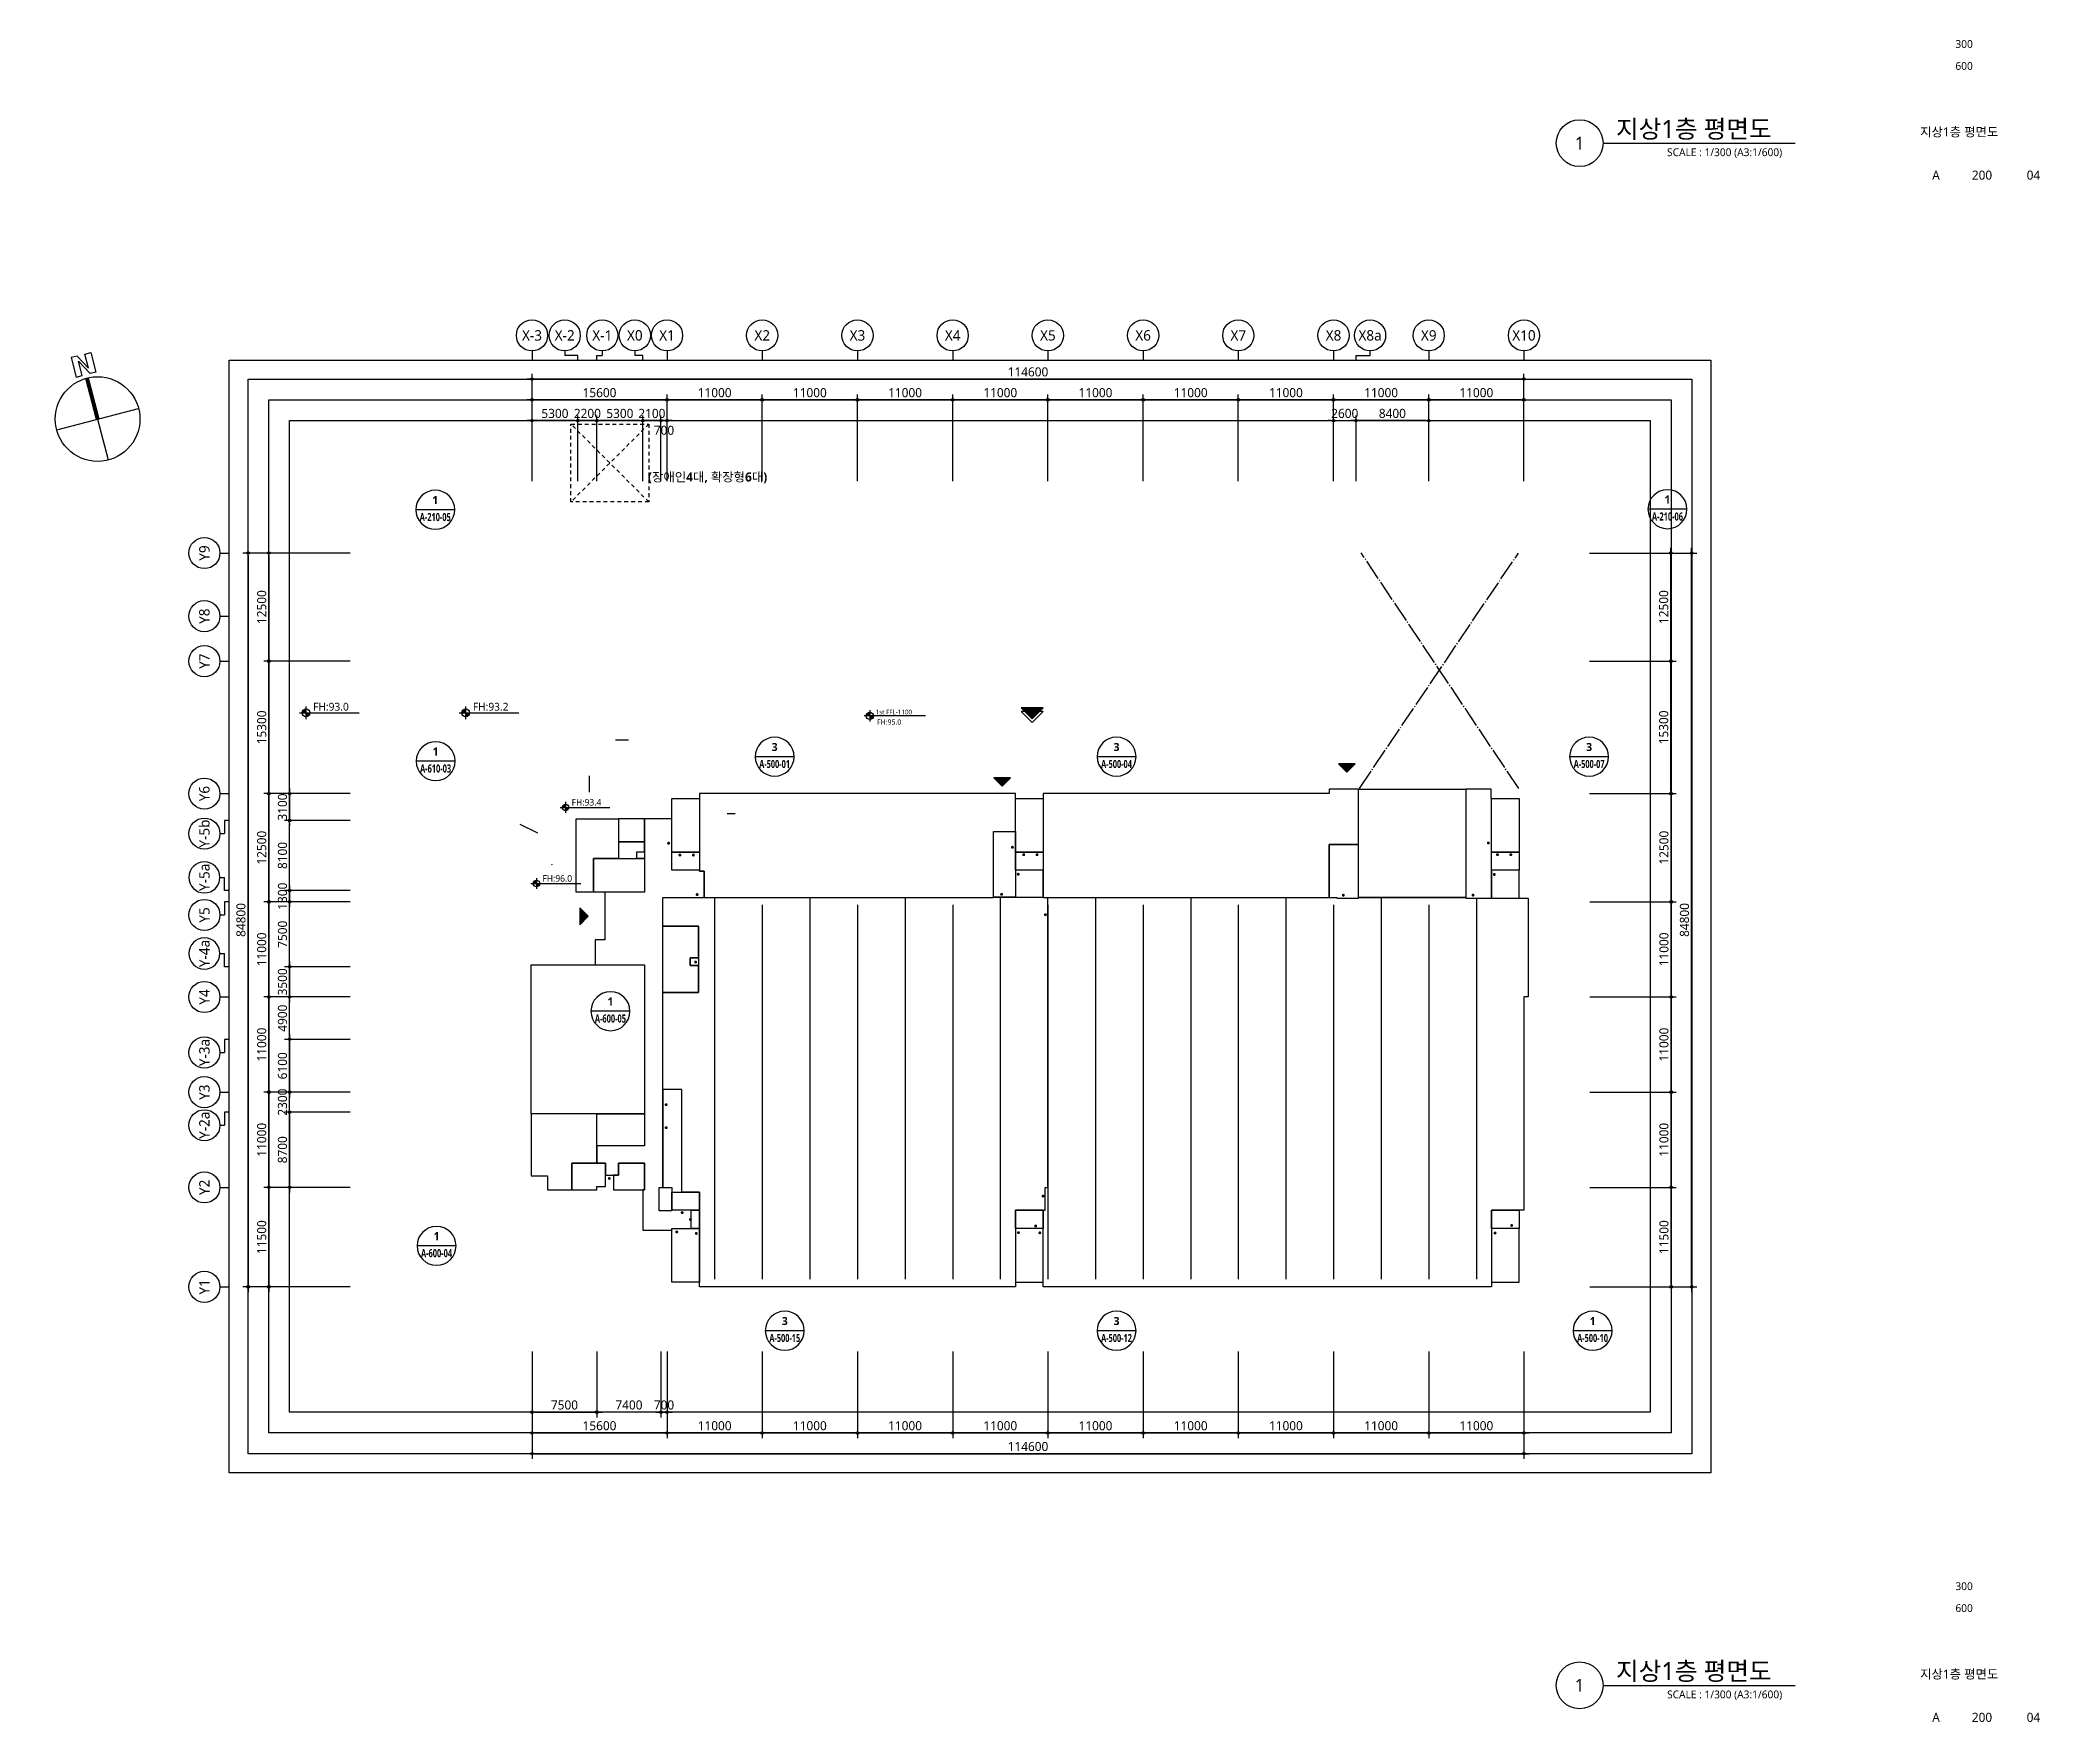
# Model space of a CAD drawing. Header units: millimetres. Extents: x -867282 to 190005487, y -1022614 to 455456909.
# Drawn here: x -867282 to -636221, y -683993 to -489637 of the extents above; entities that cross this region are included whole.
import ezdxf
from ezdxf.enums import TextEntityAlignment as Align

# ---------------------------------------------------------------- set-up
doc = ezdxf.new("R2010")
doc.units = ezdxf.units.MM
doc.header["$LTSCALE"] = 400
doc.header["$MEASUREMENT"] = 0
doc.header["$PDSIZE"] = -10
doc.linetypes.add('HID', pattern=[2, 1.1, -0.9])
doc.linetypes.add('STD_SHAFT', pattern=[7.3, 6, -0.5, 0.3, -0.5])
doc.layers.get('0').update_dxf_attribs({"linetype": 'CONTINUOUS'})
doc.layers.get('Defpoints').update_dxf_attribs({"color": 153, "linetype": 'CONTINUOUS'})
for name, color, linetype in [('A-ANNO-ENT', 1, 'CONTINUOUS'), ('A-ANNO-PONT', 7, 'CONTINUOUS'), ('A-ANNO-SYMB', 7, 'CONTINUOUS'), ('A-ANNO-TEXT1', 7, 'CONTINUOUS'), ('A-ANNO-TITL', 7, 'CONTINUOUS'), ('A-FLOR-MARK-ARCH', 1, 'CONTINUOUS'), ('A-FLOR-OPEN-BELO', 6, 'STD_SHAFT'), ('A-ST-AXIS-BUB', 7, 'CONTINUOUS'), ('A-ST-AXIS-DIM', 7, 'CONTINUOUS'), ('AA-MKXS', 3, 'CONTINUOUS'), ('AA-XXXX-TXT1', 2, 'CONTINUOUS'), ('heb', 30, 'CONTINUOUS'), ('HID', 7, 'HID'), ('X-SEC-종$0$A-ST-AXIS-BUB', 7, 'CONTINUOUS')]:
    doc.layers.add(name, color=color, linetype=linetype)
doc.layers.add('A-XXXX-SYMB', color=7, linetype='CONTINUOUS', lineweight=25)
doc.layers.add('XR-평면도$0$A-SSXK-LEAD', color=7, linetype='CONTINUOUS', lineweight=25)
doc.layers.add('Defpoint', color=161, linetype='CONTINUOUS', plot=False)
doc.layers.add('면적', color=210, linetype='CONTINUOUS', plot=False)
doc.styles.add('2020음성 1차', font='')
doc.styles.add('SAMOO', font='romans.shx', dxfattribs={"bigfont": 'whgtxt.shx'})
doc.styles.add('SH_대대리576', font='malgun.ttf')
doc.styles.add('SH_진천_나눔', font='')
doc.styles.get('2020음성 1차').set_extended_font_data('NanumGothic', bold=True)
doc.styles.get('SH_진천_나눔').set_extended_font_data('NanumGothic', bold=True)
doc.dimstyles.new('SHP 600', dxfattribs={"dimscale": 300, "dimtxt": 3.5, "dimasz": 1, "dimexe": 2, "dimexo": 2, "dimgap": 1, "dimtad": 1, "dimdec": 0, "dimzin": 0, "dimdsep": 46, "dimtxsty": 'SH_대대리576', "dimblk": 'DIMDOT', "dimcen": 0.09, "dimclrt": 3, "dimadec": 0, "dimazin": 1, "dimtfac": 1, "dimtdec": 0, "dimtix": 1, "dimtmove": 2, "dimatfit": 0, "dimldrblk": 'DIMDOT', "dimfxl": 1, "dimtolj": 1, "dimtzin": 0, "dimarcsym": 0})

msp = doc.modelspace()

# ---------------------------------------------------------------- texts
at = {"color": 1, "style": 'SH_대대리576'}
for s, height, p in [('FH:93.0', 900, (-835725.5, -566677.3)), ('FH:93.2', 900, (-817274.6, -566677.3)), ('FH:95.0', 600, (-770586.5, -568448.7)), ('FH:93.4', 750, (-805861.8, -577720.2)), ('FH:96.0', 750, (-809240.1, -586512.4))]:
    msp.add_text(s, height=height, dxfattribs=at).set_placement(p, align=Align.MIDDLE_LEFT)
at = {"layer": 'A-ANNO-TEXT1', "style": 'SH_대대리576'}
for s, p in [('X-3', (-810441.2, -523767.2)), ('X-2', (-806664.1, -523767.2)), ('X-1', (-802318.3, -523767.2)), ('X0', (-798564.1, -523767.2)), ('X1', (-794841.2, -523767.2)), ('X2', (-783841.2, -523767.2)), ('X3', (-772841.2, -523767.2)), ('X4', (-761841.2, -523767.2)), ('X5', (-750841.2, -523767.2)), ('X6', (-739841.2, -523767.2)), ('X7', (-728841.2, -523767.2)), ('X8', (-717841.2, -523767.2)), ('X8a', (-713618.3, -523767.2)), ('X9', (-706841.2, -523767.2)), ('X10', (-695841.2, -523767.2))]:
    msp.add_text(s, height=1200, dxfattribs=at).set_placement(p, align=Align.MIDDLE_CENTER)
at = {"layer": 'A-ANNO-TEXT1', "style": 'SH_진천_나눔'}
msp.add_text('(장애인4대, 확장형6대)', height=1050, dxfattribs=at).set_placement((-790153.3, -540169), align=Align.MIDDLE)
at = {"layer": 'A-ANNO-TEXT1', "style": 'SH_대대리576'}
for s, p in [('Y9', (-848291.2, -548917.2)), ('Y8', (-848291.2, -556217.2)), ('Y7', (-848291.2, -561417.2)), ('Y6', (-848291.2, -576717.2)), ('Y-5b', (-848291.2, -581340.1)), ('Y-5a', (-848291.2, -586394.3)), ('Y5', (-848291.2, -590740.1)), ('Y-4a', (-848291.2, -595194.3)), ('Y4', (-848291.2, -600217.2)), ('Y-3a', (-848291.2, -606640.1)), ('Y3', (-848291.2, -611217.2)), ('Y-2a', (-848291.2, -615040.1)), ('Y2', (-848291.2, -622217.2)), ('Y1', (-848291.2, -633717.2))]:
    msp.add_text(s, height=1200, rotation=90, dxfattribs=at).set_placement(p, align=Align.MIDDLE_CENTER)
at = {"layer": 'A-ANNO-TITL', "style": 'SH_대대리576'}
for s, height, p in [('300', 900, (-644987.5, -490100.1)), ('600', 900, (-644987.5, -492633.4)), ('지상1층 평면도', 1050, (-645552.8, -500241.8)), ('A', 1050, (-648235.5, -505252.3)), ('200', 1050, (-642922.2, -505252.3)), ('04', 1050, (-636975.8, -505252.3)), ('300', 900, (-644987.5, -668300.1)), ('600', 900, (-644987.5, -670833.4)), ('지상1층 평면도', 1050, (-645552.8, -678441.8)), ('A', 1050, (-648235.5, -683452.3)), ('200', 1050, (-642922.2, -683452.3)), ('04', 1050, (-636975.8, -683452.3))]:
    msp.add_text(s, height=height, dxfattribs=at).set_placement(p, align=Align.MIDDLE)

# ---------------------------------------------------------------- blocks, each defined once
blk = doc.blocks.new('DIMDOT')
at = {"color": 0}
blk.add_line((-2, 0), (2, 0), dxfattribs=at)
for radius in [0.5, 0.25]:
    blk.add_circle((0, 0), radius, dxfattribs=at)
blk = doc.blocks.new('*D602')
at = {"layer": 'A-ST-AXIS-DIM', "color": 0, "lineweight": -2, "transparency": 16777216}
for p, q in [((-810441, -540617), (-810441, -528217)), ((-696141, -528817), (-810141, -528817)), ((-695841, -540617), (-695841, -528217))]:
    blk.add_line(p, q, dxfattribs=at)
at = {"layer": 'Defpoints', "color": 0, "transparency": 16777216}
for p in [(-810441, -528817), (-810441, -541217), (-695841, -541217)]:
    blk.add_point(p, dxfattribs=at)
at = {"layer": 'A-ST-AXIS-DIM', "color": 0, "lineweight": -2, "transparency": 16777216, "xscale": 300, "yscale": 300, "zscale": 300, "rotation": 180}
blk.add_blockref('DIMDOT', (-810441, -528817), dxfattribs=at)
at = {"layer": 'A-ST-AXIS-DIM', "color": 0, "lineweight": -2, "transparency": 16777216, "xscale": 300, "yscale": 300, "zscale": 300}
blk.add_blockref('DIMDOT', (-695841, -528817), dxfattribs=at)
at = {"layer": 'A-ST-AXIS-DIM', "color": 3, "transparency": 16777216, "insert": (-753141, -527992), "char_height": 1050, "attachment_point": 5, "style": 'SH_대대리576'}
blk.add_mtext('\\A1;114600', dxfattribs=at)
blk = doc.blocks.new('*D603')
at = {"layer": 'A-ST-AXIS-DIM', "color": 0, "lineweight": -2, "transparency": 16777216}
for p, q in [((-794841, -540617), (-794841, -530617)), ((-784141, -531217), (-794541, -531217)), ((-783841, -540617), (-783841, -530617))]:
    blk.add_line(p, q, dxfattribs=at)
at = {"layer": 'Defpoints', "color": 0, "transparency": 16777216}
for p in [(-794841, -531217), (-794841, -541217), (-783841, -541217)]:
    blk.add_point(p, dxfattribs=at)
at = {"layer": 'A-ST-AXIS-DIM', "color": 0, "lineweight": -2, "transparency": 16777216, "xscale": 300, "yscale": 300, "zscale": 300, "rotation": 180}
blk.add_blockref('DIMDOT', (-794841, -531217), dxfattribs=at)
at = {"layer": 'A-ST-AXIS-DIM', "color": 0, "lineweight": -2, "transparency": 16777216, "xscale": 300, "yscale": 300, "zscale": 300}
blk.add_blockref('DIMDOT', (-783841, -531217), dxfattribs=at)
at = {"layer": 'A-ST-AXIS-DIM', "color": 3, "transparency": 16777216, "insert": (-789341, -530392), "char_height": 1050, "attachment_point": 5, "style": 'SH_대대리576'}
blk.add_mtext('\\A1;11000', dxfattribs=at)
blk = doc.blocks.new('*D604')
at = {"layer": 'A-ST-AXIS-DIM', "color": 0, "lineweight": -2, "transparency": 16777216}
for p, q in [((-783841, -540617), (-783841, -530617)), ((-773141, -531217), (-783541, -531217)), ((-772841, -540617), (-772841, -530617))]:
    blk.add_line(p, q, dxfattribs=at)
at = {"layer": 'Defpoints', "color": 0, "transparency": 16777216}
for p in [(-783841, -531217), (-783841, -541217), (-772841, -541217)]:
    blk.add_point(p, dxfattribs=at)
at = {"layer": 'A-ST-AXIS-DIM', "color": 0, "lineweight": -2, "transparency": 16777216, "xscale": 300, "yscale": 300, "zscale": 300, "rotation": 180}
blk.add_blockref('DIMDOT', (-783841, -531217), dxfattribs=at)
at = {"layer": 'A-ST-AXIS-DIM', "color": 0, "lineweight": -2, "transparency": 16777216, "xscale": 300, "yscale": 300, "zscale": 300}
blk.add_blockref('DIMDOT', (-772841, -531217), dxfattribs=at)
at = {"layer": 'A-ST-AXIS-DIM', "color": 3, "transparency": 16777216, "insert": (-778341, -530392), "char_height": 1050, "attachment_point": 5, "style": 'SH_대대리576'}
blk.add_mtext('\\A1;11000', dxfattribs=at)
blk = doc.blocks.new('*D605')
at = {"layer": 'A-ST-AXIS-DIM', "color": 0, "lineweight": -2, "transparency": 16777216}
for p, q in [((-772841, -540617), (-772841, -530617)), ((-762141, -531217), (-772541, -531217)), ((-761841, -540617), (-761841, -530617))]:
    blk.add_line(p, q, dxfattribs=at)
at = {"layer": 'Defpoints', "color": 0, "transparency": 16777216}
for p in [(-772841, -531217), (-772841, -541217), (-761841, -541217)]:
    blk.add_point(p, dxfattribs=at)
at = {"layer": 'A-ST-AXIS-DIM', "color": 0, "lineweight": -2, "transparency": 16777216, "xscale": 300, "yscale": 300, "zscale": 300, "rotation": 180}
blk.add_blockref('DIMDOT', (-772841, -531217), dxfattribs=at)
at = {"layer": 'A-ST-AXIS-DIM', "color": 0, "lineweight": -2, "transparency": 16777216, "xscale": 300, "yscale": 300, "zscale": 300}
blk.add_blockref('DIMDOT', (-761841, -531217), dxfattribs=at)
at = {"layer": 'A-ST-AXIS-DIM', "color": 3, "transparency": 16777216, "insert": (-767341, -530392), "char_height": 1050, "attachment_point": 5, "style": 'SH_대대리576'}
blk.add_mtext('\\A1;11000', dxfattribs=at)
blk = doc.blocks.new('*D606')
at = {"layer": 'A-ST-AXIS-DIM', "color": 0, "lineweight": -2, "transparency": 16777216}
for p, q in [((-761841, -540617), (-761841, -530617)), ((-751141, -531217), (-761541, -531217)), ((-750841, -540617), (-750841, -530617))]:
    blk.add_line(p, q, dxfattribs=at)
at = {"layer": 'Defpoints', "color": 0, "transparency": 16777216}
for p in [(-761841, -531217), (-761841, -541217), (-750841, -541217)]:
    blk.add_point(p, dxfattribs=at)
at = {"layer": 'A-ST-AXIS-DIM', "color": 0, "lineweight": -2, "transparency": 16777216, "xscale": 300, "yscale": 300, "zscale": 300, "rotation": 180}
blk.add_blockref('DIMDOT', (-761841, -531217), dxfattribs=at)
at = {"layer": 'A-ST-AXIS-DIM', "color": 0, "lineweight": -2, "transparency": 16777216, "xscale": 300, "yscale": 300, "zscale": 300}
blk.add_blockref('DIMDOT', (-750841, -531217), dxfattribs=at)
at = {"layer": 'A-ST-AXIS-DIM', "color": 3, "transparency": 16777216, "insert": (-756341, -530392), "char_height": 1050, "attachment_point": 5, "style": 'SH_대대리576'}
blk.add_mtext('\\A1;11000', dxfattribs=at)
blk = doc.blocks.new('*D607')
at = {"layer": 'A-ST-AXIS-DIM', "color": 0, "lineweight": -2, "transparency": 16777216}
for p, q in [((-750841, -540617), (-750841, -530617)), ((-740141, -531217), (-750541, -531217)), ((-739841, -540617), (-739841, -530617))]:
    blk.add_line(p, q, dxfattribs=at)
at = {"layer": 'Defpoints', "color": 0, "transparency": 16777216}
for p in [(-750841, -531217), (-750841, -541217), (-739841, -541217)]:
    blk.add_point(p, dxfattribs=at)
at = {"layer": 'A-ST-AXIS-DIM', "color": 0, "lineweight": -2, "transparency": 16777216, "xscale": 300, "yscale": 300, "zscale": 300, "rotation": 180}
blk.add_blockref('DIMDOT', (-750841, -531217), dxfattribs=at)
at = {"layer": 'A-ST-AXIS-DIM', "color": 0, "lineweight": -2, "transparency": 16777216, "xscale": 300, "yscale": 300, "zscale": 300}
blk.add_blockref('DIMDOT', (-739841, -531217), dxfattribs=at)
at = {"layer": 'A-ST-AXIS-DIM', "color": 3, "transparency": 16777216, "insert": (-745341, -530392), "char_height": 1050, "attachment_point": 5, "style": 'SH_대대리576'}
blk.add_mtext('\\A1;11000', dxfattribs=at)
blk = doc.blocks.new('*D608')
at = {"layer": 'A-ST-AXIS-DIM', "color": 0, "lineweight": -2, "transparency": 16777216}
for p, q in [((-739841, -540617), (-739841, -530617)), ((-729141, -531217), (-739541, -531217)), ((-728841, -540617), (-728841, -530617))]:
    blk.add_line(p, q, dxfattribs=at)
at = {"layer": 'Defpoints', "color": 0, "transparency": 16777216}
for p in [(-739841, -531217), (-739841, -541217), (-728841, -541217)]:
    blk.add_point(p, dxfattribs=at)
at = {"layer": 'A-ST-AXIS-DIM', "color": 0, "lineweight": -2, "transparency": 16777216, "xscale": 300, "yscale": 300, "zscale": 300, "rotation": 180}
blk.add_blockref('DIMDOT', (-739841, -531217), dxfattribs=at)
at = {"layer": 'A-ST-AXIS-DIM', "color": 0, "lineweight": -2, "transparency": 16777216, "xscale": 300, "yscale": 300, "zscale": 300}
blk.add_blockref('DIMDOT', (-728841, -531217), dxfattribs=at)
at = {"layer": 'A-ST-AXIS-DIM', "color": 3, "transparency": 16777216, "insert": (-734341, -530392), "char_height": 1050, "attachment_point": 5, "style": 'SH_대대리576'}
blk.add_mtext('\\A1;11000', dxfattribs=at)
blk = doc.blocks.new('*D609')
at = {"layer": 'A-ST-AXIS-DIM', "color": 0, "lineweight": -2, "transparency": 16777216}
for p, q in [((-728841, -540617), (-728841, -530617)), ((-718141, -531217), (-728541, -531217)), ((-717841, -540617), (-717841, -530617))]:
    blk.add_line(p, q, dxfattribs=at)
at = {"layer": 'Defpoints', "color": 0, "transparency": 16777216}
for p in [(-728841, -531217), (-728841, -541217), (-717841, -541217)]:
    blk.add_point(p, dxfattribs=at)
at = {"layer": 'A-ST-AXIS-DIM', "color": 0, "lineweight": -2, "transparency": 16777216, "xscale": 300, "yscale": 300, "zscale": 300, "rotation": 180}
blk.add_blockref('DIMDOT', (-728841, -531217), dxfattribs=at)
at = {"layer": 'A-ST-AXIS-DIM', "color": 0, "lineweight": -2, "transparency": 16777216, "xscale": 300, "yscale": 300, "zscale": 300}
blk.add_blockref('DIMDOT', (-717841, -531217), dxfattribs=at)
at = {"layer": 'A-ST-AXIS-DIM', "color": 3, "transparency": 16777216, "insert": (-723341, -530392), "char_height": 1050, "attachment_point": 5, "style": 'SH_대대리576'}
blk.add_mtext('\\A1;11000', dxfattribs=at)
blk = doc.blocks.new('*D610')
at = {"layer": 'A-ST-AXIS-DIM', "color": 0, "lineweight": -2, "transparency": 16777216}
for p, q in [((-717841, -540617), (-717841, -530617)), ((-707141, -531217), (-717541, -531217)), ((-706841, -540617), (-706841, -530617))]:
    blk.add_line(p, q, dxfattribs=at)
at = {"layer": 'Defpoints', "color": 0, "transparency": 16777216}
for p in [(-717841, -531217), (-717841, -541217), (-706841, -541217)]:
    blk.add_point(p, dxfattribs=at)
at = {"layer": 'A-ST-AXIS-DIM', "color": 0, "lineweight": -2, "transparency": 16777216, "xscale": 300, "yscale": 300, "zscale": 300, "rotation": 180}
blk.add_blockref('DIMDOT', (-717841, -531217), dxfattribs=at)
at = {"layer": 'A-ST-AXIS-DIM', "color": 0, "lineweight": -2, "transparency": 16777216, "xscale": 300, "yscale": 300, "zscale": 300}
blk.add_blockref('DIMDOT', (-706841, -531217), dxfattribs=at)
at = {"layer": 'A-ST-AXIS-DIM', "color": 3, "transparency": 16777216, "insert": (-712341, -530392), "char_height": 1050, "attachment_point": 5, "style": 'SH_대대리576'}
blk.add_mtext('\\A1;11000', dxfattribs=at)
blk = doc.blocks.new('*D611')
at = {"layer": 'A-ST-AXIS-DIM', "color": 0, "lineweight": -2, "transparency": 16777216}
for p, q in [((-706841, -540617), (-706841, -530617)), ((-696141, -531217), (-706541, -531217)), ((-695841, -540617), (-695841, -530617))]:
    blk.add_line(p, q, dxfattribs=at)
at = {"layer": 'Defpoints', "color": 0, "transparency": 16777216}
for p in [(-706841, -531217), (-706841, -541217), (-695841, -541217)]:
    blk.add_point(p, dxfattribs=at)
at = {"layer": 'A-ST-AXIS-DIM', "color": 0, "lineweight": -2, "transparency": 16777216, "xscale": 300, "yscale": 300, "zscale": 300, "rotation": 180}
blk.add_blockref('DIMDOT', (-706841, -531217), dxfattribs=at)
at = {"layer": 'A-ST-AXIS-DIM', "color": 0, "lineweight": -2, "transparency": 16777216, "xscale": 300, "yscale": 300, "zscale": 300}
blk.add_blockref('DIMDOT', (-695841, -531217), dxfattribs=at)
at = {"layer": 'A-ST-AXIS-DIM', "color": 3, "transparency": 16777216, "insert": (-701341, -530392), "char_height": 1050, "attachment_point": 5, "style": 'SH_대대리576'}
blk.add_mtext('\\A1;11000', dxfattribs=at)
blk = doc.blocks.new('*D612')
at = {"layer": 'A-ST-AXIS-DIM', "color": 0, "lineweight": -2, "transparency": 16777216}
for p, q in [((-810441, -540617), (-810441, -530617)), ((-795141, -531217), (-810141, -531217)), ((-794841, -540617), (-794841, -530617))]:
    blk.add_line(p, q, dxfattribs=at)
at = {"layer": 'Defpoints', "color": 0, "transparency": 16777216}
for p in [(-810441, -531217), (-810441, -541217), (-794841, -541217)]:
    blk.add_point(p, dxfattribs=at)
at = {"layer": 'A-ST-AXIS-DIM', "color": 0, "lineweight": -2, "transparency": 16777216, "xscale": 300, "yscale": 300, "zscale": 300, "rotation": 180}
blk.add_blockref('DIMDOT', (-810441, -531217), dxfattribs=at)
at = {"layer": 'A-ST-AXIS-DIM', "color": 0, "lineweight": -2, "transparency": 16777216, "xscale": 300, "yscale": 300, "zscale": 300}
blk.add_blockref('DIMDOT', (-794841, -531217), dxfattribs=at)
at = {"layer": 'A-ST-AXIS-DIM', "color": 3, "transparency": 16777216, "insert": (-802641, -530392), "char_height": 1050, "attachment_point": 5, "style": 'SH_대대리576'}
blk.add_mtext('\\A1;15600', dxfattribs=at)
blk = doc.blocks.new('*D613')
at = {"layer": 'A-ST-AXIS-DIM', "color": 0, "lineweight": -2, "transparency": 16777216}
for p, q in [((-831441, -548917), (-843841, -548917)), ((-843241, -549217), (-843241, -633417)), ((-831441, -633717), (-843841, -633717))]:
    blk.add_line(p, q, dxfattribs=at)
at = {"layer": 'Defpoints', "color": 0, "transparency": 16777216}
for p in [(-830841, -548917), (-843241, -633717), (-830841, -633717)]:
    blk.add_point(p, dxfattribs=at)
at = {"layer": 'A-ST-AXIS-DIM', "color": 0, "lineweight": -2, "transparency": 16777216, "xscale": 300, "yscale": 300, "zscale": 300}
for p, rotation in [((-843241, -548917), 90), ((-843241, -633717), 270)]:
    blk.add_blockref('DIMDOT', p, dxfattribs=dict(at, rotation=rotation))
at = {"layer": 'A-ST-AXIS-DIM', "color": 3, "transparency": 16777216, "insert": (-844066, -591317), "char_height": 1050, "attachment_point": 5, "rotation": 90, "style": 'SH_대대리576'}
blk.add_mtext('\\A1;84800', dxfattribs=at)
blk = doc.blocks.new('*D614')
at = {"layer": 'A-ST-AXIS-DIM', "color": 0, "lineweight": -2, "transparency": 16777216}
for p, q in [((-831441, -622217), (-841441, -622217)), ((-840841, -622517), (-840841, -633417)), ((-831441, -633717), (-841441, -633717))]:
    blk.add_line(p, q, dxfattribs=at)
at = {"layer": 'Defpoints', "color": 0, "transparency": 16777216}
for p in [(-830841, -622217), (-840841, -633717), (-830841, -633717)]:
    blk.add_point(p, dxfattribs=at)
at = {"layer": 'A-ST-AXIS-DIM', "color": 0, "lineweight": -2, "transparency": 16777216, "xscale": 300, "yscale": 300, "zscale": 300}
for p, rotation in [((-840841, -622217), 90), ((-840841, -633717), 270)]:
    blk.add_blockref('DIMDOT', p, dxfattribs=dict(at, rotation=rotation))
at = {"layer": 'A-ST-AXIS-DIM', "color": 3, "transparency": 16777216, "insert": (-841666, -627967), "char_height": 1050, "attachment_point": 5, "rotation": 90, "style": 'SH_대대리576'}
blk.add_mtext('\\A1;11500', dxfattribs=at)
blk = doc.blocks.new('*D615')
at = {"layer": 'A-ST-AXIS-DIM', "color": 0, "lineweight": -2, "transparency": 16777216}
for p, q in [((-831441, -611217), (-841441, -611217)), ((-840841, -611517), (-840841, -621917)), ((-831441, -622217), (-841441, -622217))]:
    blk.add_line(p, q, dxfattribs=at)
at = {"layer": 'Defpoints', "color": 0, "transparency": 16777216}
for p in [(-830841, -611217), (-840841, -622217), (-830841, -622217)]:
    blk.add_point(p, dxfattribs=at)
at = {"layer": 'A-ST-AXIS-DIM', "color": 0, "lineweight": -2, "transparency": 16777216, "xscale": 300, "yscale": 300, "zscale": 300}
for p, rotation in [((-840841, -611217), 90), ((-840841, -622217), 270)]:
    blk.add_blockref('DIMDOT', p, dxfattribs=dict(at, rotation=rotation))
at = {"layer": 'A-ST-AXIS-DIM', "color": 3, "transparency": 16777216, "insert": (-841666, -616717), "char_height": 1050, "attachment_point": 5, "rotation": 90, "style": 'SH_대대리576'}
blk.add_mtext('\\A1;11000', dxfattribs=at)
blk = doc.blocks.new('*D616')
at = {"layer": 'A-ST-AXIS-DIM', "color": 0, "lineweight": -2, "transparency": 16777216}
for p, q in [((-831441, -600217), (-841441, -600217)), ((-840841, -600517), (-840841, -610917)), ((-831441, -611217), (-841441, -611217))]:
    blk.add_line(p, q, dxfattribs=at)
at = {"layer": 'Defpoints', "color": 0, "transparency": 16777216}
for p in [(-830841, -600217), (-840841, -611217), (-830841, -611217)]:
    blk.add_point(p, dxfattribs=at)
at = {"layer": 'A-ST-AXIS-DIM', "color": 0, "lineweight": -2, "transparency": 16777216, "xscale": 300, "yscale": 300, "zscale": 300}
for p, rotation in [((-840841, -600217), 90), ((-840841, -611217), 270)]:
    blk.add_blockref('DIMDOT', p, dxfattribs=dict(at, rotation=rotation))
at = {"layer": 'A-ST-AXIS-DIM', "color": 3, "transparency": 16777216, "insert": (-841666, -605717), "char_height": 1050, "attachment_point": 5, "rotation": 90, "style": 'SH_대대리576'}
blk.add_mtext('\\A1;11000', dxfattribs=at)
blk = doc.blocks.new('*D617')
at = {"layer": 'A-ST-AXIS-DIM', "color": 0, "lineweight": -2, "transparency": 16777216}
for p, q in [((-831441, -589217), (-841441, -589217)), ((-840841, -589517), (-840841, -599917)), ((-831441, -600217), (-841441, -600217))]:
    blk.add_line(p, q, dxfattribs=at)
at = {"layer": 'Defpoints', "color": 0, "transparency": 16777216}
for p in [(-830841, -589217), (-840841, -600217), (-830841, -600217)]:
    blk.add_point(p, dxfattribs=at)
at = {"layer": 'A-ST-AXIS-DIM', "color": 0, "lineweight": -2, "transparency": 16777216, "xscale": 300, "yscale": 300, "zscale": 300}
for p, rotation in [((-840841, -589217), 90), ((-840841, -600217), 270)]:
    blk.add_blockref('DIMDOT', p, dxfattribs=dict(at, rotation=rotation))
at = {"layer": 'A-ST-AXIS-DIM', "color": 3, "transparency": 16777216, "insert": (-841666, -594717), "char_height": 1050, "attachment_point": 5, "rotation": 90, "style": 'SH_대대리576'}
blk.add_mtext('\\A1;11000', dxfattribs=at)
blk = doc.blocks.new('*D618')
at = {"layer": 'A-ST-AXIS-DIM', "color": 0, "lineweight": -2, "transparency": 16777216}
for p, q in [((-831441, -576717), (-841441, -576717)), ((-840841, -577017), (-840841, -588917)), ((-831441, -589217), (-841441, -589217))]:
    blk.add_line(p, q, dxfattribs=at)
at = {"layer": 'Defpoints', "color": 0, "transparency": 16777216}
for p in [(-830841, -576717), (-840841, -589217), (-830841, -589217)]:
    blk.add_point(p, dxfattribs=at)
at = {"layer": 'A-ST-AXIS-DIM', "color": 0, "lineweight": -2, "transparency": 16777216, "xscale": 300, "yscale": 300, "zscale": 300}
for p, rotation in [((-840841, -576717), 90), ((-840841, -589217), 270)]:
    blk.add_blockref('DIMDOT', p, dxfattribs=dict(at, rotation=rotation))
at = {"layer": 'A-ST-AXIS-DIM', "color": 3, "transparency": 16777216, "insert": (-841666, -582967), "char_height": 1050, "attachment_point": 5, "rotation": 90, "style": 'SH_대대리576'}
blk.add_mtext('\\A1;12500', dxfattribs=at)
blk = doc.blocks.new('*D619')
at = {"layer": 'A-ST-AXIS-DIM', "color": 0, "lineweight": -2, "transparency": 16777216}
for p, q in [((-831441, -561417), (-841441, -561417)), ((-840841, -561717), (-840841, -576417)), ((-831441, -576717), (-841441, -576717))]:
    blk.add_line(p, q, dxfattribs=at)
at = {"layer": 'Defpoints', "color": 0, "transparency": 16777216}
for p in [(-830841, -561417), (-840841, -576717), (-830841, -576717)]:
    blk.add_point(p, dxfattribs=at)
at = {"layer": 'A-ST-AXIS-DIM', "color": 0, "lineweight": -2, "transparency": 16777216, "xscale": 300, "yscale": 300, "zscale": 300}
for p, rotation in [((-840841, -561417), 90), ((-840841, -576717), 270)]:
    blk.add_blockref('DIMDOT', p, dxfattribs=dict(at, rotation=rotation))
at = {"layer": 'A-ST-AXIS-DIM', "color": 3, "transparency": 16777216, "insert": (-841666, -569067), "char_height": 1050, "attachment_point": 5, "rotation": 90, "style": 'SH_대대리576'}
blk.add_mtext('\\A1;15300', dxfattribs=at)
blk = doc.blocks.new('*D620')
at = {"layer": 'A-ST-AXIS-DIM', "color": 0, "lineweight": -2, "transparency": 16777216}
for p, q in [((-831441, -548917), (-841441, -548917)), ((-840841, -549217), (-840841, -561117)), ((-831441, -561417), (-841441, -561417))]:
    blk.add_line(p, q, dxfattribs=at)
at = {"layer": 'Defpoints', "color": 0, "transparency": 16777216}
for p in [(-830841, -548917), (-840841, -561417), (-830841, -561417)]:
    blk.add_point(p, dxfattribs=at)
at = {"layer": 'A-ST-AXIS-DIM', "color": 0, "lineweight": -2, "transparency": 16777216, "xscale": 300, "yscale": 300, "zscale": 300}
for p, rotation in [((-840841, -548917), 90), ((-840841, -561417), 270)]:
    blk.add_blockref('DIMDOT', p, dxfattribs=dict(at, rotation=rotation))
at = {"layer": 'A-ST-AXIS-DIM', "color": 3, "transparency": 16777216, "insert": (-841666, -555167), "char_height": 1050, "attachment_point": 5, "rotation": 90, "style": 'SH_대대리576'}
blk.add_mtext('\\A1;12500', dxfattribs=at)
blk = doc.blocks.new('A$C2E1A0DD2')
at = {"layer": 'A-ANNO-SYMB'}
h = blk.add_hatch(color=256, dxfattribs=at)
h.paths.add_polyline_path([(750, 1200, 0.4142136), (300, 750), (750, 750)])
h.paths.add_polyline_path([(1200, 750), (750, 750), (750, 300, 0.4142136)])
for p, q in [((0, 750), (1500, 750)), ((750, 1500), (750, 0))]:
    blk.add_line(p, q, dxfattribs=at)
blk.add_circle((750, 750), 450, dxfattribs=at)
blk = doc.blocks.new('A$C33BE775C')
at = {"layer": 'A-XXXX-SYMB'}
blk.add_line((1250, 625), (5743, 625), dxfattribs=at)
at = {"layer": 'A-XXXX-SYMB', "xscale": 0.8333333333333333, "yscale": 0.8333333333333333, "zscale": 0.8333333333333333}
blk.add_blockref('A$C2E1A0DD2', (0, 0), dxfattribs=at)
blk = doc.blocks.new('A$C19A65A13')
at = {"layer": 'A-XXXX-SYMB'}
blk.add_line((1500, 750), (6891, 750), dxfattribs=at)
blk.add_blockref('A$C2E1A0DD2', (0, 0), dxfattribs=at)
blk = doc.blocks.new('*D621')
at = {"layer": 'A-ST-AXIS-DIM', "color": 0, "lineweight": -2, "transparency": 16777216}
for p, q in [((-688266, -548917), (-678266, -548917)), ((-678866, -561117), (-678866, -549217)), ((-688266, -561417), (-678266, -561417))]:
    blk.add_line(p, q, dxfattribs=at)
at = {"layer": 'Defpoints', "color": 0, "transparency": 16777216}
for p in [(-688866, -548917), (-678866, -548917), (-688866, -561417)]:
    blk.add_point(p, dxfattribs=at)
at = {"layer": 'A-ST-AXIS-DIM', "color": 0, "lineweight": -2, "transparency": 16777216, "xscale": 300, "yscale": 300, "zscale": 300}
for p, rotation in [((-678866, -548917), 90), ((-678866, -561417), 270)]:
    blk.add_blockref('DIMDOT', p, dxfattribs=dict(at, rotation=rotation))
at = {"layer": 'A-ST-AXIS-DIM', "color": 3, "transparency": 16777216, "insert": (-679691, -555167), "char_height": 1050, "attachment_point": 5, "rotation": 90, "style": 'SH_대대리576'}
blk.add_mtext('\\A1;12500', dxfattribs=at)
blk = doc.blocks.new('*D622')
at = {"layer": 'A-ST-AXIS-DIM', "color": 0, "lineweight": -2, "transparency": 16777216}
for p, q in [((-688266, -561417), (-678266, -561417)), ((-678866, -576417), (-678866, -561717)), ((-688266, -576717), (-678266, -576717))]:
    blk.add_line(p, q, dxfattribs=at)
at = {"layer": 'Defpoints', "color": 0, "transparency": 16777216}
for p in [(-688866, -561417), (-678866, -561417), (-688866, -576717)]:
    blk.add_point(p, dxfattribs=at)
at = {"layer": 'A-ST-AXIS-DIM', "color": 0, "lineweight": -2, "transparency": 16777216, "xscale": 300, "yscale": 300, "zscale": 300}
for p, rotation in [((-678866, -561417), 90), ((-678866, -576717), 270)]:
    blk.add_blockref('DIMDOT', p, dxfattribs=dict(at, rotation=rotation))
at = {"layer": 'A-ST-AXIS-DIM', "color": 3, "transparency": 16777216, "insert": (-679691, -569067), "char_height": 1050, "attachment_point": 5, "rotation": 90, "style": 'SH_대대리576'}
blk.add_mtext('\\A1;15300', dxfattribs=at)
blk = doc.blocks.new('*D623')
at = {"layer": 'A-ST-AXIS-DIM', "color": 0, "lineweight": -2, "transparency": 16777216}
for p, q in [((-688241, -576717), (-678241, -576717)), ((-678841, -588917), (-678841, -577017)), ((-688241, -589217), (-678241, -589217))]:
    blk.add_line(p, q, dxfattribs=at)
at = {"layer": 'Defpoints', "color": 0, "transparency": 16777216}
for p in [(-688841, -576717), (-678841, -576717), (-688841, -589217)]:
    blk.add_point(p, dxfattribs=at)
at = {"layer": 'A-ST-AXIS-DIM', "color": 0, "lineweight": -2, "transparency": 16777216, "xscale": 300, "yscale": 300, "zscale": 300}
for p, rotation in [((-678841, -576717), 90), ((-678841, -589217), 270)]:
    blk.add_blockref('DIMDOT', p, dxfattribs=dict(at, rotation=rotation))
at = {"layer": 'A-ST-AXIS-DIM', "color": 3, "transparency": 16777216, "insert": (-679666, -582967), "char_height": 1050, "attachment_point": 5, "rotation": 90, "style": 'SH_대대리576'}
blk.add_mtext('\\A1;12500', dxfattribs=at)
blk = doc.blocks.new('*D624')
at = {"layer": 'A-ST-AXIS-DIM', "color": 0, "lineweight": -2, "transparency": 16777216}
for p, q in [((-688241, -589217), (-678241, -589217)), ((-678841, -599917), (-678841, -589517)), ((-688241, -600217), (-678241, -600217))]:
    blk.add_line(p, q, dxfattribs=at)
at = {"layer": 'Defpoints', "color": 0, "transparency": 16777216}
for p in [(-688841, -589217), (-678841, -589217), (-688841, -600217)]:
    blk.add_point(p, dxfattribs=at)
at = {"layer": 'A-ST-AXIS-DIM', "color": 0, "lineweight": -2, "transparency": 16777216, "xscale": 300, "yscale": 300, "zscale": 300}
for p, rotation in [((-678841, -589217), 90), ((-678841, -600217), 270)]:
    blk.add_blockref('DIMDOT', p, dxfattribs=dict(at, rotation=rotation))
at = {"layer": 'A-ST-AXIS-DIM', "color": 3, "transparency": 16777216, "insert": (-679666, -594717), "char_height": 1050, "attachment_point": 5, "rotation": 90, "style": 'SH_대대리576'}
blk.add_mtext('\\A1;11000', dxfattribs=at)
blk = doc.blocks.new('*D625')
at = {"layer": 'A-ST-AXIS-DIM', "color": 0, "lineweight": -2, "transparency": 16777216}
for p, q in [((-688241, -600217), (-678241, -600217)), ((-678841, -610917), (-678841, -600517)), ((-688241, -611217), (-678241, -611217))]:
    blk.add_line(p, q, dxfattribs=at)
at = {"layer": 'Defpoints', "color": 0, "transparency": 16777216}
for p in [(-688841, -600217), (-678841, -600217), (-688841, -611217)]:
    blk.add_point(p, dxfattribs=at)
at = {"layer": 'A-ST-AXIS-DIM', "color": 0, "lineweight": -2, "transparency": 16777216, "xscale": 300, "yscale": 300, "zscale": 300}
for p, rotation in [((-678841, -600217), 90), ((-678841, -611217), 270)]:
    blk.add_blockref('DIMDOT', p, dxfattribs=dict(at, rotation=rotation))
at = {"layer": 'A-ST-AXIS-DIM', "color": 3, "transparency": 16777216, "insert": (-679666, -605717), "char_height": 1050, "attachment_point": 5, "rotation": 90, "style": 'SH_대대리576'}
blk.add_mtext('\\A1;11000', dxfattribs=at)
blk = doc.blocks.new('*D626')
at = {"layer": 'A-ST-AXIS-DIM', "color": 0, "lineweight": -2, "transparency": 16777216}
for p, q in [((-688241, -611217), (-678241, -611217)), ((-678841, -621917), (-678841, -611517)), ((-688241, -622217), (-678241, -622217))]:
    blk.add_line(p, q, dxfattribs=at)
at = {"layer": 'Defpoints', "color": 0, "transparency": 16777216}
for p in [(-688841, -611217), (-678841, -611217), (-688841, -622217)]:
    blk.add_point(p, dxfattribs=at)
at = {"layer": 'A-ST-AXIS-DIM', "color": 0, "lineweight": -2, "transparency": 16777216, "xscale": 300, "yscale": 300, "zscale": 300}
for p, rotation in [((-678841, -611217), 90), ((-678841, -622217), 270)]:
    blk.add_blockref('DIMDOT', p, dxfattribs=dict(at, rotation=rotation))
at = {"layer": 'A-ST-AXIS-DIM', "color": 3, "transparency": 16777216, "insert": (-679666, -616717), "char_height": 1050, "attachment_point": 5, "rotation": 90, "style": 'SH_대대리576'}
blk.add_mtext('\\A1;11000', dxfattribs=at)
blk = doc.blocks.new('*D627')
at = {"layer": 'A-ST-AXIS-DIM', "color": 0, "lineweight": -2, "transparency": 16777216}
for p, q in [((-688241, -622217), (-678241, -622217)), ((-678841, -633417), (-678841, -622517)), ((-688241, -633717), (-678241, -633717))]:
    blk.add_line(p, q, dxfattribs=at)
at = {"layer": 'Defpoints', "color": 0, "transparency": 16777216}
for p in [(-688841, -622217), (-678841, -622217), (-688841, -633717)]:
    blk.add_point(p, dxfattribs=at)
at = {"layer": 'A-ST-AXIS-DIM', "color": 0, "lineweight": -2, "transparency": 16777216, "xscale": 300, "yscale": 300, "zscale": 300}
for p, rotation in [((-678841, -622217), 90), ((-678841, -633717), 270)]:
    blk.add_blockref('DIMDOT', p, dxfattribs=dict(at, rotation=rotation))
at = {"layer": 'A-ST-AXIS-DIM', "color": 3, "transparency": 16777216, "insert": (-679666, -627967), "char_height": 1050, "attachment_point": 5, "rotation": 90, "style": 'SH_대대리576'}
blk.add_mtext('\\A1;11500', dxfattribs=at)
blk = doc.blocks.new('*D628')
at = {"layer": 'A-ST-AXIS-DIM', "color": 0, "lineweight": -2, "transparency": 16777216}
for p, q in [((-688241, -548917), (-675866, -548917)), ((-676466, -633417), (-676466, -549217)), ((-688241, -633717), (-675866, -633717))]:
    blk.add_line(p, q, dxfattribs=at)
at = {"layer": 'Defpoints', "color": 0, "transparency": 16777216}
for p in [(-688841, -548917), (-676466, -548917), (-688841, -633717)]:
    blk.add_point(p, dxfattribs=at)
at = {"layer": 'A-ST-AXIS-DIM', "color": 0, "lineweight": -2, "transparency": 16777216, "xscale": 300, "yscale": 300, "zscale": 300}
for p, rotation in [((-676466, -548917), 90), ((-676466, -633717), 270)]:
    blk.add_blockref('DIMDOT', p, dxfattribs=dict(at, rotation=rotation))
at = {"layer": 'A-ST-AXIS-DIM', "color": 3, "transparency": 16777216, "insert": (-677291, -591317), "char_height": 1050, "attachment_point": 5, "rotation": 90, "style": 'SH_대대리576'}
blk.add_mtext('\\A1;84800', dxfattribs=at)
blk = doc.blocks.new('*D629')
at = {"layer": 'A-ST-AXIS-DIM', "color": 0, "lineweight": -2, "transparency": 16777216}
for p, q in [((-706841, -641189), (-706841, -651189)), ((-695841, -641189), (-695841, -651189)), ((-706541, -650589), (-696141, -650589))]:
    blk.add_line(p, q, dxfattribs=at)
at = {"layer": 'Defpoints', "color": 0, "transparency": 16777216}
for p in [(-706841, -640589), (-695841, -640589), (-695841, -650589)]:
    blk.add_point(p, dxfattribs=at)
at = {"layer": 'A-ST-AXIS-DIM', "color": 0, "lineweight": -2, "transparency": 16777216, "xscale": 300, "yscale": 300, "zscale": 300, "rotation": 180}
blk.add_blockref('DIMDOT', (-706841, -650589), dxfattribs=at)
at = {"layer": 'A-ST-AXIS-DIM', "color": 0, "lineweight": -2, "transparency": 16777216, "xscale": 300, "yscale": 300, "zscale": 300}
blk.add_blockref('DIMDOT', (-695841, -650589), dxfattribs=at)
at = {"layer": 'A-ST-AXIS-DIM', "color": 3, "transparency": 16777216, "insert": (-701341, -649764), "char_height": 1050, "attachment_point": 5, "style": 'SH_대대리576'}
blk.add_mtext('\\A1;11000', dxfattribs=at)
blk = doc.blocks.new('*D630')
at = {"layer": 'A-ST-AXIS-DIM', "color": 0, "lineweight": -2, "transparency": 16777216}
for p, q in [((-717841, -641189), (-717841, -651189)), ((-706841, -641189), (-706841, -651189)), ((-717541, -650589), (-707141, -650589))]:
    blk.add_line(p, q, dxfattribs=at)
at = {"layer": 'Defpoints', "color": 0, "transparency": 16777216}
for p in [(-717841, -640589), (-706841, -640589), (-706841, -650589)]:
    blk.add_point(p, dxfattribs=at)
at = {"layer": 'A-ST-AXIS-DIM', "color": 0, "lineweight": -2, "transparency": 16777216, "xscale": 300, "yscale": 300, "zscale": 300, "rotation": 180}
blk.add_blockref('DIMDOT', (-717841, -650589), dxfattribs=at)
at = {"layer": 'A-ST-AXIS-DIM', "color": 0, "lineweight": -2, "transparency": 16777216, "xscale": 300, "yscale": 300, "zscale": 300}
blk.add_blockref('DIMDOT', (-706841, -650589), dxfattribs=at)
at = {"layer": 'A-ST-AXIS-DIM', "color": 3, "transparency": 16777216, "insert": (-712341, -649764), "char_height": 1050, "attachment_point": 5, "style": 'SH_대대리576'}
blk.add_mtext('\\A1;11000', dxfattribs=at)
blk = doc.blocks.new('*D631')
at = {"layer": 'A-ST-AXIS-DIM', "color": 0, "lineweight": -2, "transparency": 16777216}
for p, q in [((-728841, -641189), (-728841, -651189)), ((-717841, -641189), (-717841, -651189)), ((-728541, -650589), (-718141, -650589))]:
    blk.add_line(p, q, dxfattribs=at)
at = {"layer": 'Defpoints', "color": 0, "transparency": 16777216}
for p in [(-728841, -640589), (-717841, -640589), (-717841, -650589)]:
    blk.add_point(p, dxfattribs=at)
at = {"layer": 'A-ST-AXIS-DIM', "color": 0, "lineweight": -2, "transparency": 16777216, "xscale": 300, "yscale": 300, "zscale": 300, "rotation": 180}
blk.add_blockref('DIMDOT', (-728841, -650589), dxfattribs=at)
at = {"layer": 'A-ST-AXIS-DIM', "color": 0, "lineweight": -2, "transparency": 16777216, "xscale": 300, "yscale": 300, "zscale": 300}
blk.add_blockref('DIMDOT', (-717841, -650589), dxfattribs=at)
at = {"layer": 'A-ST-AXIS-DIM', "color": 3, "transparency": 16777216, "insert": (-723341, -649764), "char_height": 1050, "attachment_point": 5, "style": 'SH_대대리576'}
blk.add_mtext('\\A1;11000', dxfattribs=at)
blk = doc.blocks.new('*D632')
at = {"layer": 'A-ST-AXIS-DIM', "color": 0, "lineweight": -2, "transparency": 16777216}
for p, q in [((-739841, -641189), (-739841, -651189)), ((-728841, -641189), (-728841, -651189)), ((-739541, -650589), (-729141, -650589))]:
    blk.add_line(p, q, dxfattribs=at)
at = {"layer": 'Defpoints', "color": 0, "transparency": 16777216}
for p in [(-739841, -640589), (-728841, -640589), (-728841, -650589)]:
    blk.add_point(p, dxfattribs=at)
at = {"layer": 'A-ST-AXIS-DIM', "color": 0, "lineweight": -2, "transparency": 16777216, "xscale": 300, "yscale": 300, "zscale": 300, "rotation": 180}
blk.add_blockref('DIMDOT', (-739841, -650589), dxfattribs=at)
at = {"layer": 'A-ST-AXIS-DIM', "color": 0, "lineweight": -2, "transparency": 16777216, "xscale": 300, "yscale": 300, "zscale": 300}
blk.add_blockref('DIMDOT', (-728841, -650589), dxfattribs=at)
at = {"layer": 'A-ST-AXIS-DIM', "color": 3, "transparency": 16777216, "insert": (-734341, -649764), "char_height": 1050, "attachment_point": 5, "style": 'SH_대대리576'}
blk.add_mtext('\\A1;11000', dxfattribs=at)
blk = doc.blocks.new('*D633')
at = {"layer": 'A-ST-AXIS-DIM', "color": 0, "lineweight": -2, "transparency": 16777216}
for p, q in [((-750841, -641189), (-750841, -651189)), ((-739841, -641189), (-739841, -651189)), ((-750541, -650589), (-740141, -650589))]:
    blk.add_line(p, q, dxfattribs=at)
at = {"layer": 'Defpoints', "color": 0, "transparency": 16777216}
for p in [(-750841, -640589), (-739841, -640589), (-739841, -650589)]:
    blk.add_point(p, dxfattribs=at)
at = {"layer": 'A-ST-AXIS-DIM', "color": 0, "lineweight": -2, "transparency": 16777216, "xscale": 300, "yscale": 300, "zscale": 300, "rotation": 180}
blk.add_blockref('DIMDOT', (-750841, -650589), dxfattribs=at)
at = {"layer": 'A-ST-AXIS-DIM', "color": 0, "lineweight": -2, "transparency": 16777216, "xscale": 300, "yscale": 300, "zscale": 300}
blk.add_blockref('DIMDOT', (-739841, -650589), dxfattribs=at)
at = {"layer": 'A-ST-AXIS-DIM', "color": 3, "transparency": 16777216, "insert": (-745341, -649764), "char_height": 1050, "attachment_point": 5, "style": 'SH_대대리576'}
blk.add_mtext('\\A1;11000', dxfattribs=at)
blk = doc.blocks.new('*D634')
at = {"layer": 'A-ST-AXIS-DIM', "color": 0, "lineweight": -2, "transparency": 16777216}
for p, q in [((-761841, -641189), (-761841, -651189)), ((-750841, -641189), (-750841, -651189)), ((-761541, -650589), (-751141, -650589))]:
    blk.add_line(p, q, dxfattribs=at)
at = {"layer": 'Defpoints', "color": 0, "transparency": 16777216}
for p in [(-761841, -640589), (-750841, -640589), (-750841, -650589)]:
    blk.add_point(p, dxfattribs=at)
at = {"layer": 'A-ST-AXIS-DIM', "color": 0, "lineweight": -2, "transparency": 16777216, "xscale": 300, "yscale": 300, "zscale": 300, "rotation": 180}
blk.add_blockref('DIMDOT', (-761841, -650589), dxfattribs=at)
at = {"layer": 'A-ST-AXIS-DIM', "color": 0, "lineweight": -2, "transparency": 16777216, "xscale": 300, "yscale": 300, "zscale": 300}
blk.add_blockref('DIMDOT', (-750841, -650589), dxfattribs=at)
at = {"layer": 'A-ST-AXIS-DIM', "color": 3, "transparency": 16777216, "insert": (-756341, -649764), "char_height": 1050, "attachment_point": 5, "style": 'SH_대대리576'}
blk.add_mtext('\\A1;11000', dxfattribs=at)
blk = doc.blocks.new('*D635')
at = {"layer": 'A-ST-AXIS-DIM', "color": 0, "lineweight": -2, "transparency": 16777216}
for p, q in [((-772841, -641189), (-772841, -651189)), ((-761841, -641189), (-761841, -651189)), ((-772541, -650589), (-762141, -650589))]:
    blk.add_line(p, q, dxfattribs=at)
at = {"layer": 'Defpoints', "color": 0, "transparency": 16777216}
for p in [(-772841, -640589), (-761841, -640589), (-761841, -650589)]:
    blk.add_point(p, dxfattribs=at)
at = {"layer": 'A-ST-AXIS-DIM', "color": 0, "lineweight": -2, "transparency": 16777216, "xscale": 300, "yscale": 300, "zscale": 300, "rotation": 180}
blk.add_blockref('DIMDOT', (-772841, -650589), dxfattribs=at)
at = {"layer": 'A-ST-AXIS-DIM', "color": 0, "lineweight": -2, "transparency": 16777216, "xscale": 300, "yscale": 300, "zscale": 300}
blk.add_blockref('DIMDOT', (-761841, -650589), dxfattribs=at)
at = {"layer": 'A-ST-AXIS-DIM', "color": 3, "transparency": 16777216, "insert": (-767341, -649764), "char_height": 1050, "attachment_point": 5, "style": 'SH_대대리576'}
blk.add_mtext('\\A1;11000', dxfattribs=at)
blk = doc.blocks.new('*D636')
at = {"layer": 'A-ST-AXIS-DIM', "color": 0, "lineweight": -2, "transparency": 16777216}
for p, q in [((-783841, -641189), (-783841, -651189)), ((-772841, -641189), (-772841, -651189)), ((-783541, -650589), (-773141, -650589))]:
    blk.add_line(p, q, dxfattribs=at)
at = {"layer": 'Defpoints', "color": 0, "transparency": 16777216}
for p in [(-783841, -640589), (-772841, -640589), (-772841, -650589)]:
    blk.add_point(p, dxfattribs=at)
at = {"layer": 'A-ST-AXIS-DIM', "color": 0, "lineweight": -2, "transparency": 16777216, "xscale": 300, "yscale": 300, "zscale": 300, "rotation": 180}
blk.add_blockref('DIMDOT', (-783841, -650589), dxfattribs=at)
at = {"layer": 'A-ST-AXIS-DIM', "color": 0, "lineweight": -2, "transparency": 16777216, "xscale": 300, "yscale": 300, "zscale": 300}
blk.add_blockref('DIMDOT', (-772841, -650589), dxfattribs=at)
at = {"layer": 'A-ST-AXIS-DIM', "color": 3, "transparency": 16777216, "insert": (-778341, -649764), "char_height": 1050, "attachment_point": 5, "style": 'SH_대대리576'}
blk.add_mtext('\\A1;11000', dxfattribs=at)
blk = doc.blocks.new('*D637')
at = {"layer": 'A-ST-AXIS-DIM', "color": 0, "lineweight": -2, "transparency": 16777216}
for p, q in [((-794841, -641189), (-794841, -651189)), ((-783841, -641189), (-783841, -651189)), ((-794541, -650589), (-784141, -650589))]:
    blk.add_line(p, q, dxfattribs=at)
at = {"layer": 'Defpoints', "color": 0, "transparency": 16777216}
for p in [(-794841, -640589), (-783841, -640589), (-783841, -650589)]:
    blk.add_point(p, dxfattribs=at)
at = {"layer": 'A-ST-AXIS-DIM', "color": 0, "lineweight": -2, "transparency": 16777216, "xscale": 300, "yscale": 300, "zscale": 300, "rotation": 180}
blk.add_blockref('DIMDOT', (-794841, -650589), dxfattribs=at)
at = {"layer": 'A-ST-AXIS-DIM', "color": 0, "lineweight": -2, "transparency": 16777216, "xscale": 300, "yscale": 300, "zscale": 300}
blk.add_blockref('DIMDOT', (-783841, -650589), dxfattribs=at)
at = {"layer": 'A-ST-AXIS-DIM', "color": 3, "transparency": 16777216, "insert": (-789341, -649764), "char_height": 1050, "attachment_point": 5, "style": 'SH_대대리576'}
blk.add_mtext('\\A1;11000', dxfattribs=at)
blk = doc.blocks.new('*D638')
at = {"layer": 'A-ST-AXIS-DIM', "color": 0, "lineweight": -2, "transparency": 16777216}
for p, q in [((-810441, -641189), (-810441, -651189)), ((-794841, -641189), (-794841, -651189)), ((-810141, -650589), (-795141, -650589))]:
    blk.add_line(p, q, dxfattribs=at)
at = {"layer": 'Defpoints', "color": 0, "transparency": 16777216}
for p in [(-810441, -640589), (-794841, -640589), (-794841, -650589)]:
    blk.add_point(p, dxfattribs=at)
at = {"layer": 'A-ST-AXIS-DIM', "color": 0, "lineweight": -2, "transparency": 16777216, "xscale": 300, "yscale": 300, "zscale": 300, "rotation": 180}
blk.add_blockref('DIMDOT', (-810441, -650589), dxfattribs=at)
at = {"layer": 'A-ST-AXIS-DIM', "color": 0, "lineweight": -2, "transparency": 16777216, "xscale": 300, "yscale": 300, "zscale": 300}
blk.add_blockref('DIMDOT', (-794841, -650589), dxfattribs=at)
at = {"layer": 'A-ST-AXIS-DIM', "color": 3, "transparency": 16777216, "insert": (-802641, -649764), "char_height": 1050, "attachment_point": 5, "style": 'SH_대대리576'}
blk.add_mtext('\\A1;15600', dxfattribs=at)
blk = doc.blocks.new('*D639')
at = {"layer": 'A-ST-AXIS-DIM', "color": 0, "lineweight": -2, "transparency": 16777216}
for p, q in [((-810441, -641189), (-810441, -653589)), ((-695841, -641189), (-695841, -653589)), ((-810141, -652989), (-696141, -652989))]:
    blk.add_line(p, q, dxfattribs=at)
at = {"layer": 'Defpoints', "color": 0, "transparency": 16777216}
for p in [(-810441, -640589), (-695841, -640589), (-695841, -652989)]:
    blk.add_point(p, dxfattribs=at)
at = {"layer": 'A-ST-AXIS-DIM', "color": 0, "lineweight": -2, "transparency": 16777216, "xscale": 300, "yscale": 300, "zscale": 300, "rotation": 180}
blk.add_blockref('DIMDOT', (-810441, -652989), dxfattribs=at)
at = {"layer": 'A-ST-AXIS-DIM', "color": 0, "lineweight": -2, "transparency": 16777216, "xscale": 300, "yscale": 300, "zscale": 300}
blk.add_blockref('DIMDOT', (-695841, -652989), dxfattribs=at)
at = {"layer": 'A-ST-AXIS-DIM', "color": 3, "transparency": 16777216, "insert": (-753141, -652164), "char_height": 1050, "attachment_point": 5, "style": 'SH_대대리576'}
blk.add_mtext('\\A1;114600', dxfattribs=at)
blk = doc.blocks.new('dr-sy-018-D-M')
at = {"layer": 'A-ANNO-SYMB'}
for p, q in [((-1, 16.4), (-2.5, 16.4)), ((-2.5, 16.4), (-2.5, 11.4)), ((-1, 16.4), (1, 12.8)), ((-1, 15.09), (1.05, 11.4)), ((-1, 11.4), (-1, 15.09)), ((1, 12.8), (1, 16.4)), ((1, 16.4), (2.5, 16.4)), ((2.5, 16.4), (2.5, 11.4)), ((-2.5, 11.4), (-1, 11.4)), ((2.5, 11.4), (1.05, 11.4)), ((-10.5, 0), (10.5, 0)), ((0, 0), (0, -10.5))]:
    blk.add_line(p, q, dxfattribs=at)
at = {"layer": 'A-ANNO-SYMB', "const_width": 1}
blk.add_lwpolyline([(0, 10.5), (0, 0)], dxfattribs=at)
at = {"layer": 'A-ANNO-SYMB'}
blk.add_circle((0, 0), 10.5, dxfattribs=at)
blk = doc.blocks.new('G$CBA52A250')
at = {"layer": 'A-ST-AXIS-BUB'}
for p, q in [((1177, 0), (1177, 525)), ((1177, 525), (1800, 525)), ((1800, 1050), (1800, 525))]:
    blk.add_line(p, q, dxfattribs=at)
blk.add_circle((1800, 2850), 1800, dxfattribs=at)
blk = doc.blocks.new('A-ST-AXIS-BUB-1')
at = {"layer": 'A-ST-AXIS-BUB'}
blk.add_line((0, 350), (0, 0), dxfattribs=at)
blk.add_circle((0, 950), 600, dxfattribs=at)
blk = doc.blocks.new('A-ST-AXIS-BUB-2')
at = {"layer": 'X-SEC-종$0$A-ST-AXIS-BUB'}
blk.add_line((1800, 1050, -103000), (1800, 525, -103000), dxfattribs=at)
at = {"layer": 'X-SEC-종$0$A-ST-AXIS-BUB', "elevation": -103000}
blk.add_lwpolyline([(3323, 0), (3323, 525), (1800, 525)], dxfattribs=at)
at = {"layer": 'X-SEC-종$0$A-ST-AXIS-BUB'}
blk.add_circle((1800, 2850, -103000), 1800, dxfattribs=at)
blk = doc.blocks.new('G$C1D72D447')
at = {"layer": 'X-SEC-종$0$A-ST-AXIS-BUB'}
blk.add_line((1800, 1050, -103000), (1800, 525, -103000), dxfattribs=at)
at = {"layer": 'X-SEC-종$0$A-ST-AXIS-BUB', "elevation": -103000}
blk.add_lwpolyline([(2723, 0), (2723, 525), (1800, 525)], dxfattribs=at)
at = {"layer": 'X-SEC-종$0$A-ST-AXIS-BUB'}
blk.add_circle((1800, 2850, -103000), 1800, dxfattribs=at)
blk = doc.blocks.new('*U392')
at = {"layer": 'AA-MKXS', "color": 3, "linetype": 'Continuous', "ltscale": 5}
blk.add_line((-5.999976, 0), (5.999976, 0), dxfattribs=at)
blk.add_circle((0, 0), 5.999976, dxfattribs=at)
at = {"layer": 'AA-MKXS', "style": 'SAMOO', "width": 0.85}
blk.add_attdef('ViewNUM', text='', height=2.5, dxfattribs=at).set_placement((0, 1), align=Align.BOTTOM_CENTER)
blk.add_attdef('SheetNUM', text='', height=2.5, dxfattribs=at).set_placement((0, -1), align=Align.TOP_CENTER)
blk = doc.blocks.new('G$CE9562CCE')
at = {"layer": 'A-ANNO-PONT'}
for points in [[(1814, 2981, 0.4142136), (648, 1814), (1814, 1814)], [(1814, 648, 0.4142136), (2981, 1814), (1814, 1814)]]:
    blk.add_hatch(color=256, dxfattribs=at).paths.add_polyline_path(points)
for p, q in [((19728, 1814), (0, 1814)), ((1814, 3629), (1814, 0))]:
    blk.add_line(p, q, dxfattribs=at)
blk.add_circle((1814, 1814), 1166, dxfattribs=at)
at = {"style": 'SH_대대리576'}
blk.add_attdef('레벨', (3696, 2314), '', height=1500, dxfattribs=at)
blk = doc.blocks.new('*D640')
at = {"layer": 'A-ST-AXIS-DIM', "color": 0, "lineweight": -2, "transparency": 16777216}
for p, q in [((-718141, -533617), (-718441, -533617)), ((-717841, -540617), (-717841, -533017)), ((-717841, -533617), (-715241, -533617)), ((-715241, -540617), (-715241, -533017)), ((-714941, -533617), (-714641, -533617))]:
    blk.add_line(p, q, dxfattribs=at)
at = {"layer": 'Defpoints', "color": 0, "transparency": 16777216}
for p in [(-715241, -533617), (-717841, -541217), (-715241, -541217)]:
    blk.add_point(p, dxfattribs=at)
at = {"layer": 'A-ST-AXIS-DIM', "color": 0, "lineweight": -2, "transparency": 16777216, "xscale": 300, "yscale": 300, "zscale": 300}
blk.add_blockref('DIMDOT', (-717841, -533617), dxfattribs=at)
at = {"layer": 'A-ST-AXIS-DIM', "color": 0, "lineweight": -2, "transparency": 16777216, "xscale": 300, "yscale": 300, "zscale": 300, "rotation": 180}
blk.add_blockref('DIMDOT', (-715241, -533617), dxfattribs=at)
at = {"layer": 'A-ST-AXIS-DIM', "color": 3, "transparency": 16777216, "insert": (-716541, -532792), "char_height": 1050, "attachment_point": 5, "style": 'SH_대대리576'}
blk.add_mtext('\\A1;2600', dxfattribs=at)
blk = doc.blocks.new('*D641')
at = {"layer": 'A-ST-AXIS-DIM', "color": 0, "lineweight": -2, "transparency": 16777216}
for p, q in [((-715241, -540617), (-715241, -533017)), ((-707141, -533617), (-714941, -533617)), ((-706841, -540617), (-706841, -533017))]:
    blk.add_line(p, q, dxfattribs=at)
at = {"layer": 'Defpoints', "color": 0, "transparency": 16777216}
for p in [(-715241, -533617), (-715241, -541217), (-706841, -541217)]:
    blk.add_point(p, dxfattribs=at)
at = {"layer": 'A-ST-AXIS-DIM', "color": 0, "lineweight": -2, "transparency": 16777216, "xscale": 300, "yscale": 300, "zscale": 300, "rotation": 180}
blk.add_blockref('DIMDOT', (-715241, -533617), dxfattribs=at)
at = {"layer": 'A-ST-AXIS-DIM', "color": 0, "lineweight": -2, "transparency": 16777216, "xscale": 300, "yscale": 300, "zscale": 300}
blk.add_blockref('DIMDOT', (-706841, -533617), dxfattribs=at)
at = {"layer": 'A-ST-AXIS-DIM', "color": 3, "transparency": 16777216, "insert": (-711041, -532792), "char_height": 1050, "attachment_point": 5, "style": 'SH_대대리576'}
blk.add_mtext('\\A1;8400', dxfattribs=at)
blk = doc.blocks.new('*D642')
at = {"layer": 'A-ST-AXIS-DIM', "color": 0, "lineweight": -2, "transparency": 16777216}
for p, q in [((-831441, -611217), (-839041, -611217)), ((-838441, -610917), (-838441, -610617)), ((-838441, -613517), (-838441, -611217)), ((-831441, -613517), (-839041, -613517)), ((-838441, -613817), (-838441, -614117))]:
    blk.add_line(p, q, dxfattribs=at)
at = {"layer": 'Defpoints', "color": 0, "transparency": 16777216}
for p in [(-838441, -611217), (-830841, -611217), (-830841, -613517)]:
    blk.add_point(p, dxfattribs=at)
at = {"layer": 'A-ST-AXIS-DIM', "color": 0, "lineweight": -2, "transparency": 16777216, "xscale": 300, "yscale": 300, "zscale": 300}
for p, rotation in [((-838441, -611217), 270), ((-838441, -613517), 90)]:
    blk.add_blockref('DIMDOT', p, dxfattribs=dict(at, rotation=rotation))
at = {"layer": 'A-ST-AXIS-DIM', "color": 3, "transparency": 16777216, "insert": (-839266, -612367), "char_height": 1050, "attachment_point": 5, "rotation": 90, "style": 'SH_대대리576'}
blk.add_mtext('\\A1;2300', dxfattribs=at)
blk = doc.blocks.new('*D643')
at = {"layer": 'A-ST-AXIS-DIM', "color": 0, "lineweight": -2, "transparency": 16777216}
for p, q in [((-831441, -613517), (-839041, -613517)), ((-838441, -613817), (-838441, -621917)), ((-831441, -622217), (-839041, -622217))]:
    blk.add_line(p, q, dxfattribs=at)
at = {"layer": 'Defpoints', "color": 0, "transparency": 16777216}
for p in [(-830841, -613517), (-838441, -622217), (-830841, -622217)]:
    blk.add_point(p, dxfattribs=at)
at = {"layer": 'A-ST-AXIS-DIM', "color": 0, "lineweight": -2, "transparency": 16777216, "xscale": 300, "yscale": 300, "zscale": 300}
for p, rotation in [((-838441, -613517), 90), ((-838441, -622217), 270)]:
    blk.add_blockref('DIMDOT', p, dxfattribs=dict(at, rotation=rotation))
at = {"layer": 'A-ST-AXIS-DIM', "color": 3, "transparency": 16777216, "insert": (-839266, -617867), "char_height": 1050, "attachment_point": 5, "rotation": 90, "style": 'SH_대대리576'}
blk.add_mtext('\\A1;8700', dxfattribs=at)
blk = doc.blocks.new('*D644')
at = {"layer": 'A-ST-AXIS-DIM', "color": 0, "lineweight": -2, "transparency": 16777216}
for p, q in [((-831441, -605117), (-839041, -605117)), ((-838441, -605417), (-838441, -610917)), ((-831441, -611217), (-839041, -611217))]:
    blk.add_line(p, q, dxfattribs=at)
at = {"layer": 'Defpoints', "color": 0, "transparency": 16777216}
for p in [(-830841, -605117), (-838441, -611217), (-830841, -611217)]:
    blk.add_point(p, dxfattribs=at)
at = {"layer": 'A-ST-AXIS-DIM', "color": 0, "lineweight": -2, "transparency": 16777216, "xscale": 300, "yscale": 300, "zscale": 300}
for p, rotation in [((-838441, -605117), 90), ((-838441, -611217), 270)]:
    blk.add_blockref('DIMDOT', p, dxfattribs=dict(at, rotation=rotation))
at = {"layer": 'A-ST-AXIS-DIM', "color": 3, "transparency": 16777216, "insert": (-839266, -608167), "char_height": 1050, "attachment_point": 5, "rotation": 90, "style": 'SH_대대리576'}
blk.add_mtext('\\A1;6100', dxfattribs=at)
blk = doc.blocks.new('*D645')
at = {"layer": 'A-ST-AXIS-DIM', "color": 0, "lineweight": -2, "transparency": 16777216}
for p, q in [((-831441, -600217), (-839041, -600217)), ((-838441, -604817), (-838441, -600517)), ((-831441, -605117), (-839041, -605117))]:
    blk.add_line(p, q, dxfattribs=at)
at = {"layer": 'Defpoints', "color": 0, "transparency": 16777216}
for p in [(-838441, -600217), (-830841, -600217), (-830841, -605117)]:
    blk.add_point(p, dxfattribs=at)
at = {"layer": 'A-ST-AXIS-DIM', "color": 0, "lineweight": -2, "transparency": 16777216, "xscale": 300, "yscale": 300, "zscale": 300}
for p, rotation in [((-838441, -600217), 90), ((-838441, -605117), 270)]:
    blk.add_blockref('DIMDOT', p, dxfattribs=dict(at, rotation=rotation))
at = {"layer": 'A-ST-AXIS-DIM', "color": 3, "transparency": 16777216, "insert": (-839266, -602667), "char_height": 1050, "attachment_point": 5, "rotation": 90, "style": 'SH_대대리576'}
blk.add_mtext('\\A1;4900', dxfattribs=at)
blk = doc.blocks.new('*D646')
at = {"layer": 'A-ST-AXIS-DIM', "color": 0, "lineweight": -2, "transparency": 16777216}
for p, q in [((-838441, -596417), (-838441, -596117)), ((-831441, -596717), (-839041, -596717)), ((-838441, -596717), (-838441, -600217)), ((-831441, -600217), (-839041, -600217)), ((-838441, -600517), (-838441, -600817))]:
    blk.add_line(p, q, dxfattribs=at)
at = {"layer": 'Defpoints', "color": 0, "transparency": 16777216}
for p in [(-830841, -596717), (-838441, -600217), (-830841, -600217)]:
    blk.add_point(p, dxfattribs=at)
at = {"layer": 'A-ST-AXIS-DIM', "color": 0, "lineweight": -2, "transparency": 16777216, "xscale": 300, "yscale": 300, "zscale": 300}
for p, rotation in [((-838441, -596717), 270), ((-838441, -600217), 90)]:
    blk.add_blockref('DIMDOT', p, dxfattribs=dict(at, rotation=rotation))
at = {"layer": 'A-ST-AXIS-DIM', "color": 3, "transparency": 16777216, "insert": (-839266, -598467), "char_height": 1050, "attachment_point": 5, "rotation": 90, "style": 'SH_대대리576'}
blk.add_mtext('\\A1;3500', dxfattribs=at)
blk = doc.blocks.new('*D647')
at = {"layer": 'A-ST-AXIS-DIM', "color": 0, "lineweight": -2, "transparency": 16777216}
for p, q in [((-831441, -589217), (-839041, -589217)), ((-838441, -596417), (-838441, -589517)), ((-831441, -596717), (-839041, -596717))]:
    blk.add_line(p, q, dxfattribs=at)
at = {"layer": 'Defpoints', "color": 0, "transparency": 16777216}
for p in [(-838441, -589217), (-830841, -589217), (-830841, -596717)]:
    blk.add_point(p, dxfattribs=at)
at = {"layer": 'A-ST-AXIS-DIM', "color": 0, "lineweight": -2, "transparency": 16777216, "xscale": 300, "yscale": 300, "zscale": 300}
for p, rotation in [((-838441, -589217), 90), ((-838441, -596717), 270)]:
    blk.add_blockref('DIMDOT', p, dxfattribs=dict(at, rotation=rotation))
at = {"layer": 'A-ST-AXIS-DIM', "color": 3, "transparency": 16777216, "insert": (-839266, -592967), "char_height": 1050, "attachment_point": 5, "rotation": 90, "style": 'SH_대대리576'}
blk.add_mtext('\\A1;7500', dxfattribs=at)
blk = doc.blocks.new('*D648')
at = {"layer": 'A-ST-AXIS-DIM', "color": 0, "lineweight": -2, "transparency": 16777216}
for p, q in [((-831441, -587917), (-839041, -587917)), ((-838441, -587617), (-838441, -587317)), ((-838441, -587917), (-838441, -589217)), ((-831441, -589217), (-839041, -589217)), ((-838441, -589517), (-838441, -589817))]:
    blk.add_line(p, q, dxfattribs=at)
at = {"layer": 'Defpoints', "color": 0, "transparency": 16777216}
for p in [(-830841, -587917), (-838441, -589217), (-830841, -589217)]:
    blk.add_point(p, dxfattribs=at)
at = {"layer": 'A-ST-AXIS-DIM', "color": 0, "lineweight": -2, "transparency": 16777216, "xscale": 300, "yscale": 300, "zscale": 300}
for p, rotation in [((-838441, -587917), 270), ((-838441, -589217), 90)]:
    blk.add_blockref('DIMDOT', p, dxfattribs=dict(at, rotation=rotation))
at = {"layer": 'A-ST-AXIS-DIM', "color": 3, "transparency": 16777216, "insert": (-839266, -588567), "char_height": 1050, "attachment_point": 5, "rotation": 90, "style": 'SH_대대리576'}
blk.add_mtext('\\A1;1300', dxfattribs=at)
blk = doc.blocks.new('*D649')
at = {"layer": 'A-ST-AXIS-DIM', "color": 0, "lineweight": -2, "transparency": 16777216}
for p, q in [((-831441, -579817), (-839041, -579817)), ((-838441, -587617), (-838441, -580117)), ((-831441, -587917), (-839041, -587917))]:
    blk.add_line(p, q, dxfattribs=at)
at = {"layer": 'Defpoints', "color": 0, "transparency": 16777216}
for p in [(-838441, -579817), (-830841, -579817), (-830841, -587917)]:
    blk.add_point(p, dxfattribs=at)
at = {"layer": 'A-ST-AXIS-DIM', "color": 0, "lineweight": -2, "transparency": 16777216, "xscale": 300, "yscale": 300, "zscale": 300}
for p, rotation in [((-838441, -579817), 90), ((-838441, -587917), 270)]:
    blk.add_blockref('DIMDOT', p, dxfattribs=dict(at, rotation=rotation))
at = {"layer": 'A-ST-AXIS-DIM', "color": 3, "transparency": 16777216, "insert": (-839266, -583867), "char_height": 1050, "attachment_point": 5, "rotation": 90, "style": 'SH_대대리576'}
blk.add_mtext('\\A1;8100', dxfattribs=at)
blk = doc.blocks.new('*D650')
at = {"layer": 'A-ST-AXIS-DIM', "color": 0, "lineweight": -2, "transparency": 16777216}
for p, q in [((-831441, -576717), (-839041, -576717)), ((-838441, -576417), (-838441, -576117)), ((-838441, -576717), (-838441, -579817)), ((-831441, -579817), (-839041, -579817)), ((-838441, -580117), (-838441, -580417))]:
    blk.add_line(p, q, dxfattribs=at)
at = {"layer": 'Defpoints', "color": 0, "transparency": 16777216}
for p in [(-830841, -576717), (-838441, -579817), (-830841, -579817)]:
    blk.add_point(p, dxfattribs=at)
at = {"layer": 'A-ST-AXIS-DIM', "color": 0, "lineweight": -2, "transparency": 16777216, "xscale": 300, "yscale": 300, "zscale": 300}
for p, rotation in [((-838441, -576717), 270), ((-838441, -579817), 90)]:
    blk.add_blockref('DIMDOT', p, dxfattribs=dict(at, rotation=rotation))
at = {"layer": 'A-ST-AXIS-DIM', "color": 3, "transparency": 16777216, "insert": (-839266, -578267), "char_height": 1050, "attachment_point": 5, "rotation": 90, "style": 'SH_대대리576'}
blk.add_mtext('\\A1;3100', dxfattribs=at)
blk = doc.blocks.new('*D651')
at = {"layer": 'A-ST-AXIS-DIM', "color": 0, "lineweight": -2, "transparency": 16777216}
for p, q in [((-810441, -641189), (-810441, -648789)), ((-802941, -641189), (-802941, -648789)), ((-810141, -648189), (-803241, -648189))]:
    blk.add_line(p, q, dxfattribs=at)
at = {"layer": 'Defpoints', "color": 0, "transparency": 16777216}
for p in [(-810441, -640589), (-802941, -640589), (-802941, -648189)]:
    blk.add_point(p, dxfattribs=at)
at = {"layer": 'A-ST-AXIS-DIM', "color": 0, "lineweight": -2, "transparency": 16777216, "xscale": 300, "yscale": 300, "zscale": 300, "rotation": 180}
blk.add_blockref('DIMDOT', (-810441, -648189), dxfattribs=at)
at = {"layer": 'A-ST-AXIS-DIM', "color": 0, "lineweight": -2, "transparency": 16777216, "xscale": 300, "yscale": 300, "zscale": 300}
blk.add_blockref('DIMDOT', (-802941, -648189), dxfattribs=at)
at = {"layer": 'A-ST-AXIS-DIM', "color": 3, "transparency": 16777216, "insert": (-806691, -647364), "char_height": 1050, "attachment_point": 5, "style": 'SH_대대리576'}
blk.add_mtext('\\A1;7500', dxfattribs=at)
blk = doc.blocks.new('*D652')
at = {"layer": 'A-ST-AXIS-DIM', "color": 0, "lineweight": -2, "transparency": 16777216}
for p, q in [((-802941, -641189), (-802941, -648789)), ((-795541, -641189), (-795541, -648789)), ((-795841, -648189), (-802641, -648189))]:
    blk.add_line(p, q, dxfattribs=at)
at = {"layer": 'Defpoints', "color": 0, "transparency": 16777216}
for p in [(-802941, -640589), (-795541, -640589), (-802941, -648189)]:
    blk.add_point(p, dxfattribs=at)
at = {"layer": 'A-ST-AXIS-DIM', "color": 0, "lineweight": -2, "transparency": 16777216, "xscale": 300, "yscale": 300, "zscale": 300, "rotation": 180}
blk.add_blockref('DIMDOT', (-802941, -648189), dxfattribs=at)
at = {"layer": 'A-ST-AXIS-DIM', "color": 0, "lineweight": -2, "transparency": 16777216, "xscale": 300, "yscale": 300, "zscale": 300}
blk.add_blockref('DIMDOT', (-795541, -648189), dxfattribs=at)
at = {"layer": 'A-ST-AXIS-DIM', "color": 3, "transparency": 16777216, "insert": (-799241, -647364), "char_height": 1050, "attachment_point": 5, "style": 'SH_대대리576'}
blk.add_mtext('\\A1;7400', dxfattribs=at)
blk = doc.blocks.new('*D653')
at = {"layer": 'A-ST-AXIS-DIM', "color": 0, "lineweight": -2, "transparency": 16777216}
for p, q in [((-795541, -641189), (-795541, -648789)), ((-794841, -641189), (-794841, -648789)), ((-795841, -648189), (-796141, -648189)), ((-795541, -648189), (-794841, -648189)), ((-794541, -648189), (-794241, -648189))]:
    blk.add_line(p, q, dxfattribs=at)
at = {"layer": 'Defpoints', "color": 0, "transparency": 16777216}
for p in [(-795541, -640589), (-794841, -640589), (-794841, -648189)]:
    blk.add_point(p, dxfattribs=at)
at = {"layer": 'A-ST-AXIS-DIM', "color": 0, "lineweight": -2, "transparency": 16777216, "xscale": 300, "yscale": 300, "zscale": 300}
blk.add_blockref('DIMDOT', (-795541, -648189), dxfattribs=at)
at = {"layer": 'A-ST-AXIS-DIM', "color": 0, "lineweight": -2, "transparency": 16777216, "xscale": 300, "yscale": 300, "zscale": 300, "rotation": 180}
blk.add_blockref('DIMDOT', (-794841, -648189), dxfattribs=at)
at = {"layer": 'A-ST-AXIS-DIM', "color": 3, "transparency": 16777216, "insert": (-795191, -647364), "char_height": 1050, "attachment_point": 5, "style": 'SH_대대리576'}
blk.add_mtext('\\A1;700', dxfattribs=at)
blk = doc.blocks.new('*D654')
at = {"layer": 'A-ST-AXIS-DIM', "color": 0, "lineweight": -2, "transparency": 16777216}
for p, q in [((-810441, -540617), (-810441, -533017)), ((-805441, -533617), (-810141, -533617)), ((-805141, -540617), (-805141, -533017))]:
    blk.add_line(p, q, dxfattribs=at)
at = {"layer": 'Defpoints', "color": 0, "transparency": 16777216}
for p in [(-810441, -533617), (-810441, -541217), (-805141, -541217)]:
    blk.add_point(p, dxfattribs=at)
at = {"layer": 'A-ST-AXIS-DIM', "color": 0, "lineweight": -2, "transparency": 16777216, "xscale": 300, "yscale": 300, "zscale": 300, "rotation": 180}
blk.add_blockref('DIMDOT', (-810441, -533617), dxfattribs=at)
at = {"layer": 'A-ST-AXIS-DIM', "color": 0, "lineweight": -2, "transparency": 16777216, "xscale": 300, "yscale": 300, "zscale": 300}
blk.add_blockref('DIMDOT', (-805141, -533617), dxfattribs=at)
at = {"layer": 'A-ST-AXIS-DIM', "color": 3, "transparency": 16777216, "insert": (-807791, -532792), "char_height": 1050, "attachment_point": 5, "style": 'SH_대대리576'}
blk.add_mtext('\\A1;5300', dxfattribs=at)
blk = doc.blocks.new('*D655')
at = {"layer": 'A-ST-AXIS-DIM', "color": 0, "lineweight": -2, "transparency": 16777216}
for p, q in [((-805441, -533617), (-805741, -533617)), ((-805141, -540617), (-805141, -533017)), ((-802941, -533617), (-805141, -533617)), ((-802941, -540617), (-802941, -533017)), ((-802641, -533617), (-802341, -533617))]:
    blk.add_line(p, q, dxfattribs=at)
at = {"layer": 'Defpoints', "color": 0, "transparency": 16777216}
for p in [(-805141, -533617), (-805141, -541217), (-802941, -541217)]:
    blk.add_point(p, dxfattribs=at)
at = {"layer": 'A-ST-AXIS-DIM', "color": 0, "lineweight": -2, "transparency": 16777216, "xscale": 300, "yscale": 300, "zscale": 300}
blk.add_blockref('DIMDOT', (-805141, -533617), dxfattribs=at)
at = {"layer": 'A-ST-AXIS-DIM', "color": 0, "lineweight": -2, "transparency": 16777216, "xscale": 300, "yscale": 300, "zscale": 300, "rotation": 180}
blk.add_blockref('DIMDOT', (-802941, -533617), dxfattribs=at)
at = {"layer": 'A-ST-AXIS-DIM', "color": 3, "transparency": 16777216, "insert": (-804041, -532792), "char_height": 1050, "attachment_point": 5, "style": 'SH_대대리576'}
blk.add_mtext('\\A1;2200', dxfattribs=at)
blk = doc.blocks.new('*D656')
at = {"layer": 'A-ST-AXIS-DIM', "color": 0, "lineweight": -2, "transparency": 16777216}
for p, q in [((-797941, -533617), (-798241, -533617)), ((-797641, -540617), (-797641, -533017)), ((-795541, -533617), (-797641, -533617)), ((-795541, -540617), (-795541, -533017)), ((-795241, -533617), (-794941, -533617))]:
    blk.add_line(p, q, dxfattribs=at)
at = {"layer": 'Defpoints', "color": 0, "transparency": 16777216}
for p in [(-797641, -533617), (-797641, -541217), (-795541, -541217)]:
    blk.add_point(p, dxfattribs=at)
at = {"layer": 'A-ST-AXIS-DIM', "color": 0, "lineweight": -2, "transparency": 16777216, "xscale": 300, "yscale": 300, "zscale": 300}
blk.add_blockref('DIMDOT', (-797641, -533617), dxfattribs=at)
at = {"layer": 'A-ST-AXIS-DIM', "color": 0, "lineweight": -2, "transparency": 16777216, "xscale": 300, "yscale": 300, "zscale": 300, "rotation": 180}
blk.add_blockref('DIMDOT', (-795541, -533617), dxfattribs=at)
at = {"layer": 'A-ST-AXIS-DIM', "color": 3, "transparency": 16777216, "insert": (-796591, -532792), "char_height": 1050, "attachment_point": 5, "style": 'SH_대대리576'}
blk.add_mtext('\\A1;2100', dxfattribs=at)
blk = doc.blocks.new('*D657')
at = {"layer": 'A-ST-AXIS-DIM', "color": 0, "lineweight": -2, "transparency": 16777216}
for p, q in [((-802941, -540617), (-802941, -533017)), ((-797941, -533617), (-802641, -533617)), ((-797641, -540617), (-797641, -533017))]:
    blk.add_line(p, q, dxfattribs=at)
at = {"layer": 'Defpoints', "color": 0, "transparency": 16777216}
for p in [(-802941, -533617), (-802941, -541217), (-797641, -541217)]:
    blk.add_point(p, dxfattribs=at)
at = {"layer": 'A-ST-AXIS-DIM', "color": 0, "lineweight": -2, "transparency": 16777216, "xscale": 300, "yscale": 300, "zscale": 300, "rotation": 180}
blk.add_blockref('DIMDOT', (-802941, -533617), dxfattribs=at)
at = {"layer": 'A-ST-AXIS-DIM', "color": 0, "lineweight": -2, "transparency": 16777216, "xscale": 300, "yscale": 300, "zscale": 300}
blk.add_blockref('DIMDOT', (-797641, -533617), dxfattribs=at)
at = {"layer": 'A-ST-AXIS-DIM', "color": 3, "transparency": 16777216, "insert": (-800291, -532792), "char_height": 1050, "attachment_point": 5, "style": 'SH_대대리576'}
blk.add_mtext('\\A1;5300', dxfattribs=at)
blk = doc.blocks.new('*D658')
at = {"layer": 'A-ST-AXIS-DIM', "color": 0, "lineweight": -2, "transparency": 16777216}
for p, q in [((-795841, -533617), (-796141, -533617)), ((-795541, -540617), (-795541, -533017)), ((-795541, -533617), (-794841, -533617)), ((-794841, -540617), (-794841, -533017)), ((-794541, -533617), (-794241, -533617))]:
    blk.add_line(p, q, dxfattribs=at)
at = {"layer": 'Defpoints', "color": 0, "transparency": 16777216}
for p in [(-794841, -533617), (-795541, -541217), (-794841, -541217)]:
    blk.add_point(p, dxfattribs=at)
at = {"layer": 'A-ST-AXIS-DIM', "color": 0, "lineweight": -2, "transparency": 16777216, "xscale": 300, "yscale": 300, "zscale": 300}
blk.add_blockref('DIMDOT', (-795541, -533617), dxfattribs=at)
at = {"layer": 'A-ST-AXIS-DIM', "color": 0, "lineweight": -2, "transparency": 16777216, "xscale": 300, "yscale": 300, "zscale": 300, "rotation": 180}
blk.add_blockref('DIMDOT', (-794841, -533617), dxfattribs=at)
at = {"layer": 'A-ST-AXIS-DIM', "color": 3, "transparency": 16777216, "insert": (-795191, -534741), "char_height": 1050, "attachment_point": 5, "style": 'SH_대대리576'}
blk.add_mtext('\\A1;700', dxfattribs=at)
blk = doc.blocks.new('G$C103DFDC3')
blk.add_line((92200, 51120, 103000), (95600, 51120))
at = {"layer": '면적'}
for points in [[(16250, 56450), (19450, 56450), (19450, 50250), (16250, 50250)], [(20000, 48025), (20000, 45000), (53400, 45000), (53400, 52620), (55950, 52620), (55950, 57000), (20000, 57000), (19450, 57000), (19450, 48025), (20000, 48025)], [(59150, 50250), (55950, 50250), (55950, 56450), (59150, 56450)], [(95600, 57500), (92200, 57500), (92200, 57000), (60200, 57000), (59150, 57000), (59150, 48025), (59150, 48025), (59150, 45000), (92200, 45000), (92200, 51120), (95600, 51120)], [(95600, 57500), (108000, 57500), (108000, 45000), (95600, 45000)], [(108000, 57500), (108000, 44925), (110950, 44925), (110950, 56450), (110900, 56450), (110900, 56600), (110900, 57500)], [(114150, 50250), (110950, 50250), (110950, 56450), (114150, 56450)], [(12900, 6550), (16250, 6550), (16250, 6750), (18500, 6750), (18500, 8850), (16250, 8850), (16250, 8800), (14800, 8800), (14800, 11500), (15200, 11500), (15200, 45000), (20000, 45000), (20000, 48025), (19450, 48025), (19450, 48150), (16250, 48150), (16250, 54100), (13100, 54100), (13100, 45600), (8525, 45600), (8525, 40100), (7400, 40100), (7400, 37200), (13100, 37200), (13100, 16300), (7600, 16300), (7600, 14300), (8600, 14300), (8600, 12900), (10100, 12900), (10100, 14300), (13100, 14300), (13100, 11200), (12900, 11200), (12900, 6550)], [(13100, 54100), (10100, 54100), (10100, 51420), (13100, 51420)], [(10100, 51420), (10100, 49500), (12210, 49500), (12210, 50270), (13100, 50270), (13100, 51420)], [(55950, 45025), (53400, 45025), (53400, 52620), (55950, 52620)], [(92200, 45000), (93100, 45000), (93100, 44925), (95600, 44925), (95600, 51120), (92200, 51120)], [(7200, 49500), (13100, 49500), (13100, 45600), (7200, 45600)], [(12210, 50270), (13100, 50270), (13100, 49500), (12210, 49500)], [(16250, 50250), (19450, 50250), (19450, 48150), (16250, 48150)], [(59150, 48150), (55950, 48150), (55950, 50250), (59150, 50250)], [(114150, 48150), (110950, 48150), (110950, 50250), (114150, 50250)], [(55950, 48150), (55950, 45025), (59150, 45025), (59150, 48025), (59150, 48025), (59150, 48150)], [(110950, 48150), (110950, 44925), (114150, 44925), (114150, 48025), (114150, 48025), (114150, 48150)], [(15200, 45000), (53400, 45000), (53400, 45025), (59150, 45025), (59150, 45000), (93100, 45000), (93100, 44925), (95600, 44925), (95600, 45000), (108000, 45000), (108000, 44925), (115200, 44925), (115200, 33500), (114700, 33500), (114700, 8850), (110950, 8850), (110950, 0), (59150, 0), (59150, 8850), (55950, 8850), (55950, 0), (19450, 0), (19450, 10950), (17400, 10950), (17400, 11500), (17400, 11500), (17400, 15800), (17400, 15800), (17400, 22800), (15200, 22800), (15200, 34000), (19355, 34000), (19355, 37125), (18355, 37125), (18355, 38025), (19355, 38025), (19355, 41675), (15200, 41675)], [(15200, 41675), (19355, 41675), (19355, 38025), (18355, 38025), (18355, 37125), (19355, 37125), (19355, 34000), (15200, 34000)], [(0, 20000), (0, 37200), (13100, 37200), (13100, 20000)], [(15200, 22800), (15200, 11500), (16250, 11500), (16250, 10950), (17400, 10950), (17400, 22725), (17400, 22800)], [(7600, 14300), (7600, 20000), (0, 20000), (0, 12850), (1900, 12850), (1900, 11200), (4700, 11200), (4700, 14300)], [(7600, 20000), (13100, 20000), (13100, 16300), (7600, 16300)], [(4700, 14300), (4700, 11200), (7600, 11200), (7600, 11600), (8600, 11600), (8600, 14300)], [(9500, 12900), (9500, 11200), (13100, 11200), (13100, 14300), (10100, 14300), (10100, 12900)], [(14800, 11500), (16250, 11500), (16250, 8800), (14800, 8800)], [(16250, 10950), (19450, 10950), (19450, 8850), (16250, 8850)], [(19450, 6750), (18500, 6750), (18500, 8850), (19450, 8850)], [(55950, 8850), (59150, 8850), (59150, 6750), (55950, 6750)], [(110950, 8850), (114150, 8850), (114150, 6750), (110950, 6750)], [(16250, 6750), (19450, 6750), (19450, 550), (16250, 550)], [(55950, 6750), (55950, 6750), (55950, 6750), (55950, 550), (59150, 550), (59150, 6750), (59150, 6750)], [(114150, 6750), (114150, 6750), (114150, 6750), (110950, 6750), (110950, 550), (114150, 550)]]:
    blk.add_lwpolyline(points, close=True, dxfattribs=at)
for points in [[(10100, 51420), (10100, 51420), (10100, 49500), (10100, 49500), (7200, 49500), (7200, 45600), (5200, 45600), (5200, 54100), (10100, 54100), (10100, 51420)], [(59150, 8850), (59400, 8850), (59400, 11500), (59700, 11500), (59700, 45000)]]:
    blk.add_lwpolyline(points, dxfattribs=at)
at = {"layer": '면적', "elevation": 103000}
blk.add_lwpolyline([(18355, 38025), (19355, 38025), (19355, 37125), (18355, 37125)], close=True, dxfattribs=at)
blk = doc.blocks.new('*U394')
at = {"layer": 'A-ANNO-TITL'}
blk.add_line((0, 0), (3700, 0), dxfattribs=at)
blk.add_circle((-450, 0), 450, dxfattribs=at)
at = {"layer": 'AA-XXXX-TXT1', "style": 'SH_대대리576'}
blk.add_attdef('DWG.TITLE', (250, 100), '', height=350, dxfattribs=at)
at = {"layer": 'AA-XXXX-TXT1', "color": 7, "style": 'SH_대대리576'}
blk.add_attdef('NO1', text='', height=300, dxfattribs=at).set_placement((-450, 0), align=Align.MIDDLE)
at = {"layer": 'AA-XXXX-TXT1', "style": 'SH_대대리576'}
blk.add_attdef('SCALE', text='', height=150, dxfattribs=at).set_placement((3450, -100), align=Align.TOP_RIGHT)

# ---------------------------------------------------------------- dimensions: what is measured, and where the dimension line sits
at = {"layer": 'A-ST-AXIS-DIM'}
for base, p1, p2, picture, middle in [((-810441.2, -528817.2), (-695841.2, -541217.2), (-810441.2, -541217.2), '*D602', (-753141.2, -527992.2)), ((-810441.2, -531217.2), (-794841.2, -541217.2), (-810441.2, -541217.2), '*D612', (-802641.2, -530392.2)), ((-794841.2, -531217.2), (-783841.2, -541217.2), (-794841.2, -541217.2), '*D603', (-789341.2, -530392.2)), ((-783841.2, -531217.2), (-772841.2, -541217.2), (-783841.2, -541217.2), '*D604', (-778341.2, -530392.2)), ((-772841.2, -531217.2), (-761841.2, -541217.2), (-772841.2, -541217.2), '*D605', (-767341.2, -530392.2)), ((-761841.2, -531217.2), (-750841.2, -541217.2), (-761841.2, -541217.2), '*D606', (-756341.2, -530392.2)), ((-750841.2, -531217.2), (-739841.2, -541217.2), (-750841.2, -541217.2), '*D607', (-745341.2, -530392.2)), ((-739841.2, -531217.2), (-728841.2, -541217.2), (-739841.2, -541217.2), '*D608', (-734341.2, -530392.2)), ((-728841.2, -531217.2), (-717841.2, -541217.2), (-728841.2, -541217.2), '*D609', (-723341.2, -530392.2)), ((-717841.2, -531217.2), (-706841.2, -541217.2), (-717841.2, -541217.2), '*D610', (-712341.2, -530392.2)), ((-706841.2, -531217.2), (-695841.2, -541217.2), (-706841.2, -541217.2), '*D611', (-701341.2, -530392.2)), ((-810441.2, -533617.2), (-805141.2, -541217.2), (-810441.2, -541217.2), '*D654', (-807791.2, -532792.2)), ((-805141.2, -533617.2), (-802941.2, -541217.2), (-805141.2, -541217.2), '*D655', (-804041.2, -532792.2)), ((-802941.2, -533617.2), (-797641.2, -541217.2), (-802941.2, -541217.2), '*D657', (-800291.2, -532792.2)), ((-797641.2, -533617.2), (-795541.2, -541217.2), (-797641.2, -541217.2), '*D656', (-796591.2, -532792.2)), ((-715241.2, -533617.2), (-706841.2, -541217.2), (-715241.2, -541217.2), '*D641', (-711041.2, -532792.2)), ((-802941.2, -648188.6), (-810441.2, -640588.6), (-802941.2, -640588.6), '*D651', (-806691.2, -647363.6)), ((-794841.2, -648188.6), (-795541.2, -640588.6), (-794841.2, -640588.6), '*D653', (-795191.2, -647363.6))]:
    dim = msp.add_linear_dim(base=base, p1=p1, p2=p2, dimstyle='SHP 600', dxfattribs=at)
    dim.commit()
    dim.dimension.update_dxf_attribs({"geometry": picture, "text_midpoint": middle})
dim = msp.add_linear_dim(base=(-794841.2, -533617.2), p1=(-795541.2, -541217.2), p2=(-794841.2, -541217.2), angle=180, dimstyle='SHP 600', dxfattribs=at)
dim.commit()
dim.dimension.update_dxf_attribs({"geometry": '*D658', "text_midpoint": (-795191.2, -534741.5), "dimtype": 160})
for base, p1, p2, angle, picture, middle in [((-715241.2, -533617.2), (-717841.2, -541217.2), (-715241.2, -541217.2), 180, '*D640', (-716541.2, -532792.2)), ((-843241.2, -633717.2), (-830841.2, -548917.2), (-830841.2, -633717.2), 90, '*D613', (-844066.2, -591317.2)), ((-840841.2, -561417.2), (-830841.2, -548917.2), (-830841.2, -561417.2), 90, '*D620', (-841666.2, -555167.2)), ((-678866.2, -548917.2), (-688866.2, -561417.2), (-688866.2, -548917.2), 270, '*D621', (-679691.2, -555167.2)), ((-676466.2, -548917.2), (-688841.2, -633717.2), (-688841.2, -548917.2), 270, '*D628', (-677291.2, -591317.2)), ((-840841.2, -576717.2), (-830841.2, -561417.2), (-830841.2, -576717.2), 90, '*D619', (-841666.2, -569067.2)), ((-678866.2, -561417.2), (-688866.2, -576717.2), (-688866.2, -561417.2), 270, '*D622', (-679691.2, -569067.2)), ((-840841.2, -589217.2), (-830841.2, -576717.2), (-830841.2, -589217.2), 90, '*D618', (-841666.2, -582967.2)), ((-838441.2, -579817.2), (-830841.2, -576717.2), (-830841.2, -579817.2), 90, '*D650', (-839266.2, -578267.2)), ((-678841.2, -576717.2), (-688841.2, -589217.2), (-688841.2, -576717.2), 270, '*D623', (-679666.2, -582967.2)), ((-838441.2, -579817.2), (-830841.2, -587917.2), (-830841.2, -579817.2), 270, '*D649', (-839266.2, -583867.2)), ((-840841.2, -600217.2), (-830841.2, -589217.2), (-830841.2, -600217.2), 90, '*D617', (-841666.2, -594717.2)), ((-838441.2, -589217.2), (-830841.2, -587917.2), (-830841.2, -589217.2), 90, '*D648', (-839266.2, -588567.2)), ((-838441.2, -589217.2), (-830841.2, -596717.2), (-830841.2, -589217.2), 270, '*D647', (-839266.2, -592967.2)), ((-678841.2, -589217.2), (-688841.2, -600217.2), (-688841.2, -589217.2), 270, '*D624', (-679666.2, -594717.2)), ((-838441.2, -600217.2), (-830841.2, -596717.2), (-830841.2, -600217.2), 90, '*D646', (-839266.2, -598467.2)), ((-840841.2, -611217.2), (-830841.2, -600217.2), (-830841.2, -611217.2), 90, '*D616', (-841666.2, -605717.2)), ((-838441.2, -600217.2), (-830841.2, -605117.2), (-830841.2, -600217.2), 270, '*D645', (-839266.2, -602667.2)), ((-678841.2, -600217.2), (-688841.2, -611217.2), (-688841.2, -600217.2), 270, '*D625', (-679666.2, -605717.2)), ((-838441.2, -611217.2), (-830841.2, -605117.2), (-830841.2, -611217.2), 90, '*D644', (-839266.2, -608167.2)), ((-840841.2, -622217.2), (-830841.2, -611217.2), (-830841.2, -622217.2), 90, '*D615', (-841666.2, -616717.2)), ((-838441.2, -611217.2), (-830841.2, -613517.2), (-830841.2, -611217.2), 270, '*D642', (-839266.2, -612367.2)), ((-678841.2, -611217.2), (-688841.2, -622217.2), (-688841.2, -611217.2), 270, '*D626', (-679666.2, -616717.2)), ((-838441.2, -622217.2), (-830841.2, -613517.2), (-830841.2, -622217.2), 90, '*D643', (-839266.2, -617867.2)), ((-840841.2, -633717.2), (-830841.2, -622217.2), (-830841.2, -633717.2), 90, '*D614', (-841666.2, -627967.2)), ((-678841.2, -622217.2), (-688841.2, -633717.2), (-688841.2, -622217.2), 270, '*D627', (-679666.2, -627967.2)), ((-794841.2, -650588.6), (-810441.2, -640588.6), (-794841.2, -640588.6), 180, '*D638', (-802641.2, -649763.6)), ((-695841.2, -652988.6), (-810441.2, -640588.6), (-695841.2, -640588.6), 180, '*D639', (-753141.2, -652163.6)), ((-802941.2, -648188.6), (-795541.2, -640588.6), (-802941.2, -640588.6), 180, '*D652', (-799241.2, -647363.6)), ((-783841.2, -650588.6), (-794841.2, -640588.6), (-783841.2, -640588.6), 180, '*D637', (-789341.2, -649763.6)), ((-772841.2, -650588.6), (-783841.2, -640588.6), (-772841.2, -640588.6), 180, '*D636', (-778341.2, -649763.6)), ((-761841.2, -650588.6), (-772841.2, -640588.6), (-761841.2, -640588.6), 180, '*D635', (-767341.2, -649763.6)), ((-750841.2, -650588.6), (-761841.2, -640588.6), (-750841.2, -640588.6), 180, '*D634', (-756341.2, -649763.6)), ((-739841.2, -650588.6), (-750841.2, -640588.6), (-739841.2, -640588.6), 180, '*D633', (-745341.2, -649763.6)), ((-728841.2, -650588.6), (-739841.2, -640588.6), (-728841.2, -640588.6), 180, '*D632', (-734341.2, -649763.6)), ((-717841.2, -650588.6), (-728841.2, -640588.6), (-717841.2, -640588.6), 180, '*D631', (-723341.2, -649763.6)), ((-706841.2, -650588.6), (-717841.2, -640588.6), (-706841.2, -640588.6), 180, '*D630', (-712341.2, -649763.6)), ((-695841.2, -650588.6), (-706841.2, -640588.6), (-695841.2, -640588.6), 180, '*D629', (-701341.2, -649763.6))]:
    dim = msp.add_linear_dim(base=base, p1=p1, p2=p2, angle=angle, dimstyle='SHP 600', dxfattribs=at)
    dim.commit()
    dim.dimension.update_dxf_attribs({"geometry": picture, "text_midpoint": middle})

# ---------------------------------------------------------------- hatches: boundary and pattern name
at = {"layer": 'A-ANNO-ENT'}
for points in [[(-753921.6, -566817), (-751404.8, -566817), (-752663.2, -568075.4)], [(-757099.6, -574893.4), (-755163.6, -574893.4), (-756131.6, -575861.4)], [(-717284.3, -573258.7), (-715348.3, -573258.7), (-716316.3, -574226.7)], [(-804919.5, -591864.1), (-804919.5, -589928.1), (-803951.5, -590896.1)]]:
    msp.add_hatch(color=256, dxfattribs=at).paths.add_polyline_path(points)

# ---------------------------------------------------------------- linework, layer by layer
msp.add_line((-702541.2, -588792.2), (-700577.1, -588792.2))
for points in [[(-799300.3, -570555.4), (-800800.3, -570555.4)], [(-787889, -579002.3), (-786966.2, -579002.3)]]:
    msp.add_lwpolyline(points)
for points in [[(-751404.8, -566817), (-753921.6, -566817), (-752663.2, -568075.4)], [(-755163.6, -574893.4), (-757099.6, -574893.4), (-756131.6, -575861.4)], [(-715348.3, -573258.7), (-717284.3, -573258.7), (-716316.3, -574226.7)], [(-804919.5, -589928.1), (-804919.5, -591864.1), (-803951.5, -590896.1)]]:
    msp.add_lwpolyline(points, close=True, dxfattribs=at)
msp.add_lwpolyline([(-753502.2, -567236.5), (-753921.6, -567236.5), (-752663.2, -568494.9), (-751404.8, -567236.5), (-751824.3, -567236.5)], dxfattribs=at)
at = {"layer": 'A-FLOR-MARK-ARCH', "const_width": 168.8}
for points in [[(-700036.8, -582421.1, 1), (-699868.1, -582421.1, 1)], [(-794745.5, -582446.5, 1), (-794576.7, -582446.5, 1)], [(-793434.1, -583817.2, 1), (-793265.3, -583817.2, 1)], [(-791882.2, -583817.2, 1), (-791713.4, -583817.2, 1)], [(-755021.5, -582916.4, 1), (-754852.8, -582916.4, 1)], [(-753718.5, -583776.3, 1), (-753549.7, -583776.3, 1)], [(-752176.4, -583776.3, 1), (-752007.6, -583776.3, 1)], [(-698977.8, -583769.5, 1), (-698809.1, -583769.5, 1)], [(-697440.8, -583769.5, 1), (-697272.1, -583769.5, 1)], [(-754354.1, -586031.1, 1), (-754185.3, -586031.1, 1)], [(-699342.3, -586062.3, 1), (-699173.6, -586062.3, 1)], [(-791447.8, -588382, 1), (-791279.1, -588382, 1)], [(-756271, -588352.6, 1), (-756102.2, -588352.6, 1)], [(-716788.4, -588458.2, 1), (-716619.7, -588458.2, 1)], [(-701802.6, -588450.1, 1), (-701633.9, -588450.1, 1)], [(-751209.9, -590710.4, 1), (-751041.1, -590710.4, 1)], [(-791620.6, -596179.7, 1), (-791451.9, -596179.7, 1)], [(-795027.3, -612667.2, 1), (-794858.5, -612667.2, 1)], [(-795027.3, -615319.3, 1), (-794858.5, -615319.3, 1)], [(-801592.9, -621179.3, 1), (-801424.2, -621179.3, 1)], [(-751493, -623225.4, 1), (-751324.3, -623225.4, 1)], [(-793175.6, -625130.1, 1), (-793006.9, -625130.1, 1)], [(-792225.6, -625917.2, 1), (-792056.9, -625917.2, 1)], [(-793803.9, -627366.5, 1), (-793635.2, -627366.5, 1)], [(-791545.2, -627535.3, 1), (-791376.5, -627535.3, 1)], [(-754326.9, -627446.2, 1), (-754158.2, -627446.2, 1)], [(-752334.1, -626680.5, 1), (-752165.3, -626680.5, 1)], [(-751853.6, -627470.8, 1), (-751684.9, -627470.8, 1)], [(-699263.2, -627493.5, 1), (-699094.4, -627493.5, 1)], [(-697347.4, -626612.6, 1), (-697178.6, -626612.6, 1)]]:
    msp.add_lwpolyline(points, format="xyb", close=True, dxfattribs=at)
at = {"layer": 'A-FLOR-OPEN-BELO'}
for p, q in [((-714841.2, -576117.2), (-696476.9, -548917.2)), ((-696441.2, -576117.2), (-714629.4, -548912.9))]:
    msp.add_line(p, q, dxfattribs=at)
at = {"layer": 'A-ST-AXIS-BUB'}
msp.add_lwpolyline([(-715241.2, -526617.2), (-715241.2, -526092.2), (-713618.3, -526092.2), (-713618.3, -525567.2)], dxfattribs=at)
msp.add_circle((-713618.3, -523767.2), 1800, dxfattribs=at)
at = {"layer": 'Defpoint'}
for points in [[(-674241.2, -655188.6), (-845441.2, -655188.6), (-845441.2, -526617.2), (-674241.2, -526617.2)], [(-676441.2, -652988.6), (-843241.2, -652988.6), (-843241.2, -528817.2), (-676441.2, -528817.2)], [(-678841.2, -650588.6), (-840841.2, -650588.6), (-840841.2, -531217.2), (-678841.2, -531217.2)], [(-681241.2, -648188.6), (-838441.2, -648188.6), (-838441.2, -533617.2), (-681241.2, -533617.2)]]:
    msp.add_lwpolyline(points, close=True, dxfattribs=at)
at = {"layer": 'heb', "elevation": 103000}
for points in [[(-789341.2, -588717.2), (-789341.2, -632817.2)], [(-778341.2, -588717.2), (-778341.2, -632817.2)], [(-767341.2, -588717.2), (-767341.2, -632817.2)], [(-756341.2, -588692.2), (-756341.2, -632817.2)], [(-745341.2, -588717.2), (-745341.2, -632817.2)], [(-734341.2, -588717.2), (-734341.2, -632817.2)], [(-723341.2, -588717.2), (-723341.2, -632817.2)], [(-712341.2, -588717.2), (-712341.2, -632817.2)], [(-701341.2, -588792.2), (-701341.2, -632817.2)], [(-783841.2, -589566.2), (-783841.2, -632817.2)], [(-772841.2, -589566.2), (-772841.2, -632817.2)], [(-761841.2, -589566.2), (-761841.2, -632817.2)], [(-750841.2, -589566.2), (-750841.2, -632817.2)], [(-739841.2, -589566.2), (-739841.2, -632817.2)], [(-728841.2, -589566.2), (-728841.2, -632817.2)], [(-717841.2, -589566.2), (-717841.2, -632817.2)], [(-706841.2, -589566.2), (-706841.2, -632817.2)]]:
    msp.add_lwpolyline(points, dxfattribs=at)
at = {"layer": 'HID'}
for p, q in [((-796941.2, -543017.2), (-805941.2, -534017.2)), ((-796941.2, -534017.2), (-805941.2, -543017.2))]:
    msp.add_line(p, q, dxfattribs=at)
msp.add_lwpolyline([(-805941.2, -534017.2), (-796941.2, -534017.2), (-796941.2, -543017.2), (-805941.2, -543017.2)], close=True, dxfattribs=at)
at = {"layer": 'XR-평면도$0$A-SSXK-LEAD', "const_width": 75}
msp.add_lwpolyline([(-808140.1, -584951.3, -1), (-808140.1, -584876.3, -1)], format="xyb", close=True, dxfattribs=at)
at = {"layer": '면적'}
msp.add_line((-803841.2, -574666.7), (-803841.2, -576547.5), dxfattribs=at)
msp.add_lwpolyline([(-809757.6, -581273.8), (-811803.6, -580277.2)], dxfattribs=at)

# ---------------------------------------------------------------- block references
ref = msp.add_blockref('*U394', (-686704.8, -501555.6), dxfattribs=dict(xscale=6, yscale=6, zscale=6))
ref.add_attrib('SCALE', 'SCALE : 1/300 (A3:1/600)', dxfattribs={"layer": 'A-ANNO-TITL', "height": 900, "style": 'SH_대대리576'}).set_placement((-666004.6, -502155.6), align=Align.TOP_RIGHT)
ref.add_attrib('DWG.TITLE', '지상1층 평면도', (-685204.8, -500955.6), dxfattribs={"layer": 'A-ANNO-TITL', "height": 2087.45, "style": 'SH_대대리576'})
ref.add_attrib('NO1', '1', dxfattribs={"layer": 'A-ANNO-TITL', "color": 7, "height": 1500, "style": 'SH_대대리576'}).set_placement((-689404.8, -501555.6), align=Align.MIDDLE)
for name, p in [('G$CBA52A250', (-804118.3, -526617.2)), ('A$C19A65A13', (-837306.9, -568133.2)), ('A$C19A65A13', (-818856, -568133.2)), ('G$C103DFDC3', (-810541.2, -633717.2)), ('A$C33BE775C', (-807179.6, -578933.4)), ('A$C33BE775C', (-810557.9, -587725.6))]:
    msp.add_blockref(name, p)
at = {"xscale": 465.6960000000489, "yscale": 465.6960000000489, "zscale": 465.6960000000489, "rotation": 14.62512501076412}
msp.add_blockref('dr-sy-018-D-M', (-860623, -533433.5), dxfattribs=at)
ref = msp.add_blockref('*U392', (-821617.6, -543915.5), dxfattribs=dict(xscale=-375.0015000059622, yscale=375.0015000059622, zscale=375.0015000059622))
ref.add_attrib('SheetNUM', 'A-210-05', dxfattribs={"layer": 'AA-MKXS', "height": 937.5, "style": '2020음성 1차', "width": 0.7}).set_placement((-821617.6, -544290.5), align=Align.TOP_CENTER)
ref.add_attrib('ViewNUM', '1', dxfattribs={"layer": 'AA-MKXS', "height": 937.5, "style": '2020음성 1차'}).set_placement((-821617.6, -543540.5), align=Align.BOTTOM_CENTER)
ref = msp.add_blockref('*U392', (-679259.5, -543853.7), dxfattribs=dict(xscale=-375.0015000059622, yscale=375.0015000059622, zscale=375.0015000059622))
ref.add_attrib('SheetNUM', 'A-210-06', dxfattribs={"layer": 'AA-MKXS', "height": 937.5, "style": '2020음성 1차', "width": 0.7}).set_placement((-679259.5, -544228.7), align=Align.TOP_CENTER)
ref.add_attrib('ViewNUM', '1', dxfattribs={"layer": 'AA-MKXS', "height": 937.5, "style": '2020음성 1차'}).set_placement((-679259.5, -543478.7), align=Align.BOTTOM_CENTER)
at = {"xscale": 0.36, "yscale": 0.36, "zscale": 0.36}
msp.add_blockref('G$CE9562CCE', (-772071, -568396), dxfattribs=at).add_auto_attribs({'레벨': '1st FFL-1100'})
ref = msp.add_blockref('*U392', (-821575.9, -572970.8), dxfattribs=dict(xscale=-375.0015000059622, yscale=375.0015000059622, zscale=375.0015000059622))
ref.add_attrib('SheetNUM', 'A-610-03', dxfattribs={"layer": 'AA-MKXS', "height": 937.5, "style": '2020음성 1차', "width": 0.7}).set_placement((-821575.9, -573345.8, 103000), align=Align.TOP_CENTER)
ref.add_attrib('ViewNUM', '1', dxfattribs={"layer": 'AA-MKXS', "height": 937.5, "style": '2020음성 1차'}).set_placement((-821575.9, -572595.8, 103000), align=Align.BOTTOM_CENTER)
ref = msp.add_blockref('*U392', (-782409.5, -572453.7), dxfattribs=dict(xscale=-375.0015000059622, yscale=375.0015000059622, zscale=375.0015000059622))
ref.add_attrib('SheetNUM', 'A-500-01', dxfattribs={"layer": 'AA-MKXS', "height": 930, "style": '2020음성 1차', "width": 0.7}).set_placement((-782409.5, -572828.7, 103000), align=Align.TOP_CENTER)
ref.add_attrib('ViewNUM', '3', dxfattribs={"layer": 'AA-MKXS', "height": 930, "style": '2020음성 1차'}).set_placement((-782409.5, -572078.7, 103000), align=Align.BOTTOM_CENTER)
ref = msp.add_blockref('*U392', (-742909.5, -572453.7), dxfattribs=dict(xscale=-375.0015000059622, yscale=375.0015000059622, zscale=375.0015000059622))
ref.add_attrib('SheetNUM', 'A-500-04', dxfattribs={"layer": 'AA-MKXS', "height": 930, "style": '2020음성 1차', "width": 0.7}).set_placement((-742909.5, -572828.7, 103000), align=Align.TOP_CENTER)
ref.add_attrib('ViewNUM', '3', dxfattribs={"layer": 'AA-MKXS', "height": 930, "style": '2020음성 1차'}).set_placement((-742909.5, -572078.7, 103000), align=Align.BOTTOM_CENTER)
ref = msp.add_blockref('*U392', (-688309.5, -572453.7), dxfattribs=dict(xscale=-375.0015000059622, yscale=375.0015000059622, zscale=375.0015000059622))
ref.add_attrib('SheetNUM', 'A-500-07', dxfattribs={"layer": 'AA-MKXS', "height": 930, "style": '2020음성 1차', "width": 0.7}).set_placement((-688309.5, -572828.7, 103000), align=Align.TOP_CENTER)
ref.add_attrib('ViewNUM', '3', dxfattribs={"layer": 'AA-MKXS', "height": 930, "style": '2020음성 1차'}).set_placement((-688309.5, -572078.7, 103000), align=Align.BOTTOM_CENTER)
ref = msp.add_blockref('*U392', (-801376.5, -601861.7), dxfattribs=dict(xscale=-375.0015000059622, yscale=375.0015000059622, zscale=375.0015000059622))
ref.add_attrib('SheetNUM', 'A-600-05', dxfattribs={"layer": 'AA-MKXS', "height": 937.5, "style": '2020음성 1차', "width": 0.7}).set_placement((-801376.5, -602236.7), align=Align.TOP_CENTER)
ref.add_attrib('ViewNUM', '1', dxfattribs={"layer": 'AA-MKXS', "height": 937.5, "style": '2020음성 1차'}).set_placement((-801376.5, -601486.7), align=Align.BOTTOM_CENTER)
ref = msp.add_blockref('*U392', (-821465.9, -628973.6), dxfattribs=dict(xscale=-375.0015000059622, yscale=375.0015000059622, zscale=375.0015000059622))
ref.add_attrib('SheetNUM', 'A-600-04', dxfattribs={"layer": 'AA-MKXS', "height": 937.5, "style": '2020음성 1차', "width": 0.7}).set_placement((-821465.9, -629348.6), align=Align.TOP_CENTER)
ref.add_attrib('ViewNUM', '1', dxfattribs={"layer": 'AA-MKXS', "height": 937.5, "style": '2020음성 1차'}).set_placement((-821465.9, -628598.6), align=Align.BOTTOM_CENTER)
ref = msp.add_blockref('*U392', (-781234.5, -638780.7), dxfattribs=dict(xscale=-375.0015000059622, yscale=375.0015000059622, zscale=375.0015000059622))
ref.add_attrib('SheetNUM', 'A-500-15', dxfattribs={"layer": 'AA-MKXS', "height": 930, "style": '2020음성 1차', "width": 0.7}).set_placement((-781234.5, -639155.7, 103000), align=Align.TOP_CENTER)
ref.add_attrib('ViewNUM', '3', dxfattribs={"layer": 'AA-MKXS', "height": 930, "style": '2020음성 1차'}).set_placement((-781234.5, -638405.6, 103000), align=Align.BOTTOM_CENTER)
ref = msp.add_blockref('*U392', (-742909.5, -638780.7), dxfattribs=dict(xscale=-375.0015000059622, yscale=375.0015000059622, zscale=375.0015000059622))
ref.add_attrib('SheetNUM', 'A-500-12', dxfattribs={"layer": 'AA-MKXS', "height": 930, "style": '2020음성 1차', "width": 0.7}).set_placement((-742909.5, -639155.7), align=Align.TOP_CENTER)
ref.add_attrib('ViewNUM', '3', dxfattribs={"layer": 'AA-MKXS', "height": 930, "style": '2020음성 1차'}).set_placement((-742909.5, -638405.6), align=Align.BOTTOM_CENTER)
ref = msp.add_blockref('*U392', (-687909.5, -638780.7), dxfattribs=dict(xscale=-375.0015000059622, yscale=375.0015000059622, zscale=375.0015000059622))
ref.add_attrib('SheetNUM', 'A-500-10', dxfattribs={"layer": 'AA-MKXS', "height": 930, "style": '2020음성 1차', "width": 0.7}).set_placement((-687909.5, -639155.7), align=Align.TOP_CENTER)
ref.add_attrib('ViewNUM', '1', dxfattribs={"layer": 'AA-MKXS', "height": 930, "style": '2020음성 1차'}).set_placement((-687909.5, -638405.6), align=Align.BOTTOM_CENTER)
ref = msp.add_blockref('*U394', (-686704.8, -679755.6), dxfattribs=dict(xscale=6, yscale=6, zscale=6))
ref.add_attrib('SCALE', 'SCALE : 1/300 (A3:1/600)', dxfattribs={"layer": 'A-ANNO-TITL', "height": 900, "style": 'SH_대대리576'}).set_placement((-666004.6, -680355.6), align=Align.TOP_RIGHT)
ref.add_attrib('DWG.TITLE', '지상1층 평면도', (-685204.8, -679155.6), dxfattribs={"layer": 'A-ANNO-TITL', "height": 2087.45, "style": 'SH_대대리576'})
ref.add_attrib('NO1', '1', dxfattribs={"layer": 'A-ANNO-TITL', "color": 7, "height": 1500, "style": 'SH_대대리576'}).set_placement((-689404.8, -679755.6), align=Align.MIDDLE)
at = {"layer": 'A-ST-AXIS-BUB', "xscale": 3, "yscale": 3, "zscale": 3}
for p in [(-810441.2, -526617.2), (-794841.2, -526617.2), (-783841.2, -526617.2), (-772841.2, -526617.2), (-761841.2, -526617.2), (-750841.2, -526617.2), (-739841.2, -526617.2), (-728841.2, -526617.2), (-717841.2, -526617.2), (-706841.2, -526617.2), (-695841.2, -526617.2)]:
    msp.add_blockref('A-ST-AXIS-BUB-1', p, dxfattribs=at)
at = {"layer": 'A-ST-AXIS-BUB'}
for name, p in [('A-ST-AXIS-BUB-2', (-808464.1, -526617.2)), ('G$C1D72D447', (-800364.1, -526617.2))]:
    msp.add_blockref(name, p, dxfattribs=at)
at = {"layer": 'A-ST-AXIS-BUB', "xscale": 3, "yscale": 3, "zscale": 3, "rotation": 90}
for p in [(-845441.2, -548917.2), (-845441.2, -556217.2), (-845441.2, -561417.2), (-845441.2, -576717.2), (-845441.2, -600217.2), (-845441.2, -611217.2), (-845441.2, -622217.2), (-845441.2, -633717.2)]:
    msp.add_blockref('A-ST-AXIS-BUB-1', p, dxfattribs=at)
at = {"layer": 'A-ST-AXIS-BUB'}
for p, rotation in [((-845441.2, -583140.1), 90), ((-845441.2, -592540.1), 90.00000000000001), ((-845441.2, -608440.1), 90), ((-845441.2, -616840.1), 90)]:
    msp.add_blockref('A-ST-AXIS-BUB-2', p, dxfattribs=dict(at, rotation=rotation))
at = {"layer": 'A-ST-AXIS-BUB', "xscale": -1, "rotation": 89.99999999999993}
for p in [(-845441.2, -584594.3), (-845441.2, -593394.3)]:
    msp.add_blockref('A-ST-AXIS-BUB-2', p, dxfattribs=at)

msp.set_redraw_order([(e.dxf.handle, doc.entitydb.next_handle()) for e in msp.query("TEXT MTEXT ATTDEF DIMENSION ARC_DIMENSION")])  # texts and dimensions are drawn at this point

doc.saveas('drawing.dxf')
